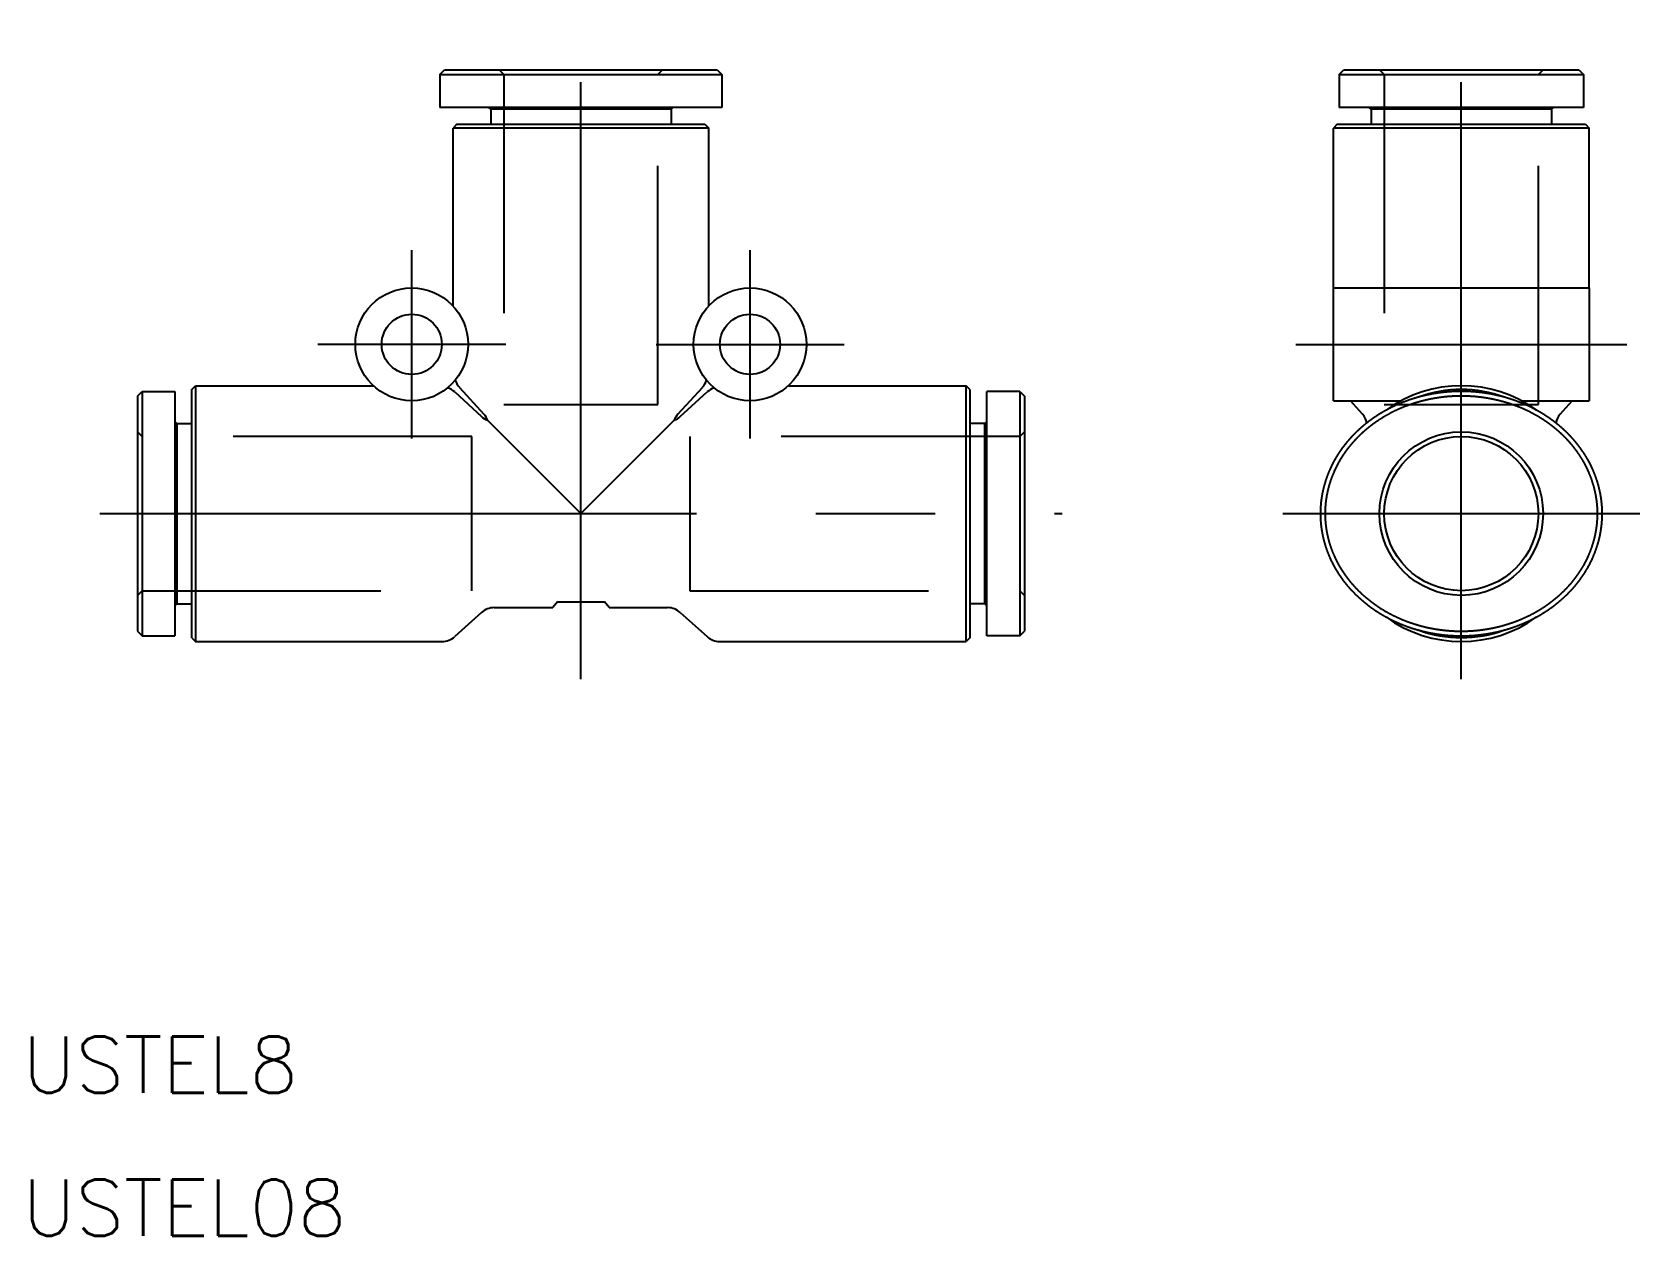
# Model space of a CAD drawing. Extents: x -29.2 to 56.3, y -38.4 to 25.6.
import ezdxf

# ---------------------------------------------------------------- set-up
doc = ezdxf.new("R2010")
doc.units = 0
doc.linetypes.add('CENTER', pattern=[50.8, 31.75, -6.35, 6.35, -6.35])
doc.linetypes.add('DASHED', pattern=[19.05, 12.7, -6.35])
doc.layers.get('0').update_dxf_attribs({"linetype": 'CONTINUOUS'})
doc.layers.add('CENTER', color=1, linetype='CENTER')
doc.styles.get("Standard").update_dxf_attribs({"font": 'txt.shx', "height": 3, "bigfont": 'bigfont.shx'})

msp = doc.modelspace()

# ---------------------------------------------------------------- texts
at = {"color": 7, "linetype": 'CONTINUOUS'}
for s, p in [('USTEL8', (-29.712493, -30.797215)), ('USTEL08', (-29.712493, -38.40397))]:
    msp.add_text(s, height=3, dxfattribs=at).set_placement(p)

# ---------------------------------------------------------------- linework, layer by layer
at = {"color": 7, "linetype": 'CONTINUOUS'}
for p, q in [((-7.5, 23.35), (-7.25, 23.6)), ((-7.5, 23.35), (0, 23.35)), ((-7.5, 23.35), (-7.5, 21.6)), ((-7.25, 23.6), (0, 23.6)), ((0, 23.6), (7.25, 23.6)), ((0, 23.35), (7.5, 23.35)), ((7.25, 23.6), (7.5, 23.35)), ((7.5, 23.35), (7.5, 21.6)), ((40.346671, 23.35), (40.596671, 23.6)), ((40.346671, 23.35), (53.346671, 23.35)), ((40.346671, 23.35), (40.346671, 21.6)), ((40.596671, 23.6), (53.096671, 23.6)), ((53.096671, 23.6), (53.346671, 23.35)), ((53.346671, 23.35), (53.346671, 21.6)), ((7.5, 21.6), (-7.5, 21.6)), ((-4.8, 21.5), (-4.9, 21.6)), ((4.8, 21.5), (-4.8, 21.5)), ((-4.8, 21.5), (-4.8, 20.7)), ((4.8, 21.5), (4.9, 21.6)), ((4.8, 21.5), (4.8, 20.7)), ((53.346671, 21.6), (40.346671, 21.6)), ((42.046671, 21.5), (41.946671, 21.6)), ((42.046671, 21.5), (42.046671, 20.7)), ((51.646671, 21.5), (42.046671, 21.5)), ((51.646671, 21.5), (51.746671, 21.6)), ((51.646671, 21.5), (51.646671, 20.7)), ((-6.6, 20.7), (-6.8, 20.5)), ((-6.6, 20.7), (6.6, 20.7)), ((6.6, 20.7), (6.8, 20.5)), ((40.246671, 20.7), (40.046671, 20.5)), ((40.246671, 20.7), (53.446671, 20.7)), ((53.446671, 20.7), (53.646671, 20.5)), ((-6.8, 11.039608), (-6.8, 20.5)), ((6.8, 20.5), (-6.8, 20.5)), ((6.8, 11.039608), (6.8, 20.5)), ((40.046671, 12), (40.046671, 20.5)), ((53.646671, 20.5), (40.046671, 20.5)), ((53.646671, 12), (53.646671, 20.5)), ((40.046671, 12), (53.646671, 12)), ((40.046671, 6), (40.046671, 12)), ((53.646671, 12), (53.646671, 6)), ((-23.6, 6.25), (-23.35, 6.5)), ((-23.6, 6.25), (-23.6, -6.25)), ((-23.35, 6.5), (-23.35, -6.5)), ((-23.35, 6.5), (-21.6, 6.5)), ((-21.6, 6.5), (-21.6, -6.5)), ((-20.7, 6.6), (-20.5, 6.8)), ((-20.7, -6.6), (-20.7, 6.6)), ((-20.5, 6.8), (-11.039608, 6.8)), ((-20.5, 6.8), (-20.5, -6.8)), ((-6.714478, 6.46675), (-5.284819, 5.161162)), ((-6.46675, 6.714478), (-5.161162, 5.284819)), ((5.161162, 5.284819), (6.46675, 6.714478)), ((5.284819, 5.161162), (6.714478, 6.46675)), ((11.039608, 6.8), (20.5, 6.8)), ((20.5, -6.8), (20.5, 6.8)), ((20.7, 6.6), (20.5, 6.8)), ((20.7, 6.6), (20.7, -6.6)), ((21.6, -6.5), (21.6, 6.5)), ((23.35, 6.5), (21.6, 6.5)), ((23.35, 6.5), (23.35, -6.5)), ((23.35, 6.5), (23.6, 6.25)), ((23.6, 6.25), (23.6, -6.25)), ((40.046671, 6), (43.646671, 6)), ((41.589965, 5.285229), (40.946671, 6)), ((50.046671, 6), (53.646671, 6)), ((52.103377, 5.285229), (52.746671, 6)), ((-21.5, 4.8), (-21.6, 4.9)), ((-21.5, 4.8), (-21.5, -4.8)), ((-21.5, 4.8), (-20.7, 4.8)), ((-4.961845, 4.961845), (-4.616264, 4.616264)), ((-4.616264, 4.616264), (0, 0)), ((0, 0), (4.616264, 4.616264)), ((4.616264, 4.616264), (4.961845, 4.961845)), ((21.5, 4.8), (20.7, 4.8)), ((21.5, 4.8), (21.6, 4.9)), ((21.5, -4.8), (21.5, 4.8)), ((-21.5, -4.8), (-21.6, -4.9)), ((-21.5, -4.8), (-20.7, -4.8)), ((-4.616264, -5), (-1.5, -5)), ((-1.25, -4.7), (-1.5, -5)), ((-1.25, -4.7), (1.25, -4.7)), ((1.5, -5), (1.25, -4.7)), ((1.5, -5), (4.616264, -5)), ((21.5, -4.8), (20.7, -4.8)), ((21.5, -4.8), (21.6, -4.9)), ((-5.285229, -5.256706), (-6.714771, -6.543294)), ((5.285229, -5.256706), (6.714771, -6.543294)), ((-23.6, -6.25), (-23.35, -6.5)), ((-23.35, -6.5), (-21.6, -6.5)), ((-20.7, -6.6), (-20.5, -6.8)), ((-20.5, -6.8), (-7.383736, -6.8)), ((7.383736, -6.8), (20.5, -6.8)), ((20.7, -6.6), (20.5, -6.8)), ((23.35, -6.5), (21.6, -6.5)), ((23.35, -6.5), (23.6, -6.25))]:
    msp.add_line(p, q, dxfattribs=at)
at = {"color": 3, "linetype": 'DASHED'}
for p, q in [((-4.35, 23.6), (-4.1, 23.35)), ((-4.1, 23.35), (-4.1, 5.8)), ((4.1, 23.35), (4.35, 23.6)), ((4.1, 5.8), (4.1, 23.35)), ((42.496671, 23.6), (42.746671, 23.35)), ((42.746671, 23.35), (42.746671, 5.8)), ((50.946671, 23.35), (51.196671, 23.6)), ((50.946671, 5.8), (50.946671, 23.35)), ((-4.1, 5.8), (4.1, 5.8)), ((42.746671, 5.8), (50.946671, 5.8)), ((-23.35, 4.1), (-23.6, 4.35)), ((23.6, 4.35), (23.35, 4.1)), ((-5.8, 4.1), (-23.35, 4.1)), ((-5.8, -4.1), (-5.8, 4.1)), ((23.35, 4.1), (5.8, 4.1)), ((5.8, 4.1), (5.8, -4.1)), ((-23.6, -4.35), (-23.35, -4.1)), ((-23.35, -4.1), (-5.8, -4.1)), ((5.8, -4.1), (23.35, -4.1)), ((23.35, -4.1), (23.6, -4.35))]:
    msp.add_line(p, q, dxfattribs=at)
at = {"color": 7}
for points in [[(46.8467, -6.5, 0), (46.8602, -6.49999, 0), (46.8737, -6.49996, 0), (46.8872, -6.49991, 0), (46.9007, -6.49984, 0), (46.9142, -6.49975, 0), (46.9277, -6.49964, 0), (46.9412, -6.49951, 0), (46.9547, -6.49936, 0), (46.9682, -6.49919, 0), (46.9817, -6.499, 0), (46.9952, -6.49879, 0), (47.0087, -6.49855, 0), (47.0221, -6.4983, 0), (47.0356, -6.49802, 0), (47.0491, -6.49773, 0), (47.0626, -6.49741, 0), (47.0761, -6.49707, 0), (47.0896, -6.49671, 0), (47.1031, -6.49632, 0), (47.1167, -6.49592, 0), (47.1302, -6.49549, 0), (47.1437, -6.49504, 0), (47.1573, -6.49457, 0), (47.1708, -6.49408, 0), (47.1844, -6.49357, 0), (47.1979, -6.49303, 0), (47.2115, -6.49247, 0), (47.2251, -6.49188, 0), (47.2387, -6.49128, 0), (47.2524, -6.49065, 0), (47.266, -6.49, 0), (47.2797, -6.48932, 0), (47.2934, -6.48862, 0), (47.3071, -6.4879, 0), (47.3208, -6.48715, 0), (47.3345, -6.48638, 0), (47.3483, -6.48559, 0), (47.362, -6.48477, 0), (47.3758, -6.48393, 0), (47.3897, -6.48307, 0), (47.4035, -6.48218, 0), (47.4174, -6.48126, 0), (47.4313, -6.48032, 0), (47.4452, -6.47936, 0), (47.4591, -6.47837, 0), (47.4731, -6.47736, 0), (47.4871, -6.47632, 0), (47.5011, -6.47526, 0), (47.5152, -6.47417, 0), (47.5293, -6.47306, 0), (47.5434, -6.47192, 0), (47.5576, -6.47076, 0), (47.5718, -6.46957, 0), (47.586, -6.46835, 0), (47.6003, -6.46711, 0), (47.6146, -6.46585, 0), (47.6289, -6.46455, 0), (47.6433, -6.46323, 0), (47.6577, -6.46189, 0), (47.6721, -6.46051, 0), (47.6866, -6.45911, 0), (47.7011, -6.45768, 0), (47.7157, -6.45622, 0), (47.7303, -6.45474, 0), (47.7449, -6.45322, 0), (47.7596, -6.45167, 0), (47.7744, -6.45009, 0), (47.7892, -6.44848, 0), (47.804, -6.44684, 0), (47.8189, -6.44517, 0), (47.8338, -6.44347, 0), (47.8488, -6.44173, 0), (47.8638, -6.43996, 0), (47.8789, -6.43816, 0), (47.894, -6.43632, 0), (47.9092, -6.43445, 0), (47.9245, -6.43254, 0), (47.9398, -6.4306, 0), (47.9551, -6.42863, 0), (47.9705, -6.42662, 0), (47.986, -6.42457, 0), (48.0015, -6.42249, 0), (48.0171, -6.42037, 0), (48.0327, -6.41821, 0), (48.0484, -6.41602, 0), (48.0642, -6.41378, 0), (48.08, -6.41151, 0), (48.0959, -6.4092, 0), (48.1118, -6.40685, 0), (48.1279, -6.40446, 0), (48.144, -6.40202, 0), (48.1601, -6.39955, 0), (48.1764, -6.39703, 0), (48.1927, -6.39447, 0), (48.209, -6.39186, 0), (48.2255, -6.38921, 0), (48.242, -6.38652, 0), (48.2585, -6.38379, 0), (48.2752, -6.38101, 0), (48.2919, -6.37818, 0), (48.3087, -6.37531, 0), (48.3255, -6.37239, 0), (48.3424, -6.36943, 0), (48.3594, -6.36642, 0), (48.3764, -6.36336, 0), (48.3935, -6.36026, 0), (48.4106, -6.35711, 0), (48.4278, -6.35391, 0), (48.4451, -6.35066, 0), (48.4624, -6.34737, 0), (48.4798, -6.34402, 0), (48.4973, -6.34063, 0), (48.5148, -6.33718, 0), (48.5324, -6.33369, 0), (48.55, -6.33014, 0), (48.5677, -6.32654, 0), (48.5855, -6.3229, 0), (48.6033, -6.3192, 0), (48.6212, -6.31544, 0), (48.6391, -6.31164, 0), (48.657, -6.30778, 0), (48.675, -6.30387, 0), (48.6931, -6.29991, 0), (48.7112, -6.29589, 0), (48.7294, -6.29182, 0), (48.7476, -6.28769, 0), (48.7658, -6.28352, 0), (48.7841, -6.27928, 0), (48.8024, -6.275, 0), (48.8208, -6.27066, 0), (48.8393, -6.26626, 0), (48.8577, -6.26181, 0), (48.8762, -6.25731, 0), (48.8948, -6.25275, 0), (48.9134, -6.24814, 0), (48.932, -6.24347, 0), (48.9507, -6.23875, 0), (48.9694, -6.23397, 0), (48.9882, -6.22913, 0), (49.0069, -6.22424, 0), (49.0258, -6.21929, 0), (49.0446, -6.21429, 0), (49.0635, -6.20923, 0), (49.0825, -6.20412, 0), (49.1014, -6.19894, 0), (49.1205, -6.19371, 0), (49.1395, -6.18843, 0), (49.1586, -6.18308, 0), (49.1777, -6.17768, 0), (49.1968, -6.17222, 0), (49.216, -6.16671, 0), (49.2352, -6.16113, 0), (49.2544, -6.1555, 0), (49.2737, -6.14981, 0), (49.293, -6.14407, 0), (49.3123, -6.13826, 0), (49.3316, -6.13239, 0), (49.351, -6.12647, 0), (49.3704, -6.12049, 0), (49.3898, -6.11445, 0), (49.4092, -6.10834, 0), (49.4287, -6.10218, 0), (49.4482, -6.09596, 0), (49.4677, -6.08968, 0), (49.4873, -6.08334, 0), (49.5068, -6.07695, 0), (49.5264, -6.07049, 0), (49.546, -6.06396, 0), (49.5657, -6.05738, 0), (49.5853, -6.05074, 0), (49.605, -6.04404, 0), (49.6246, -6.03728, 0), (49.6443, -6.03045, 0), (49.6641, -6.02357, 0), (49.6838, -6.01662, 0), (49.7035, -6.00961, 0), (49.7233, -6.00254, 0), (49.7431, -5.99541, 0), (49.7629, -5.98821, 0), (49.7827, -5.98095, 0), (49.8025, -5.97363, 0), (49.8223, -5.96625, 0), (49.8422, -5.95881, 0), (49.862, -5.9513, 0), (49.8819, -5.94373, 0), (49.9018, -5.93609, 0), (49.9216, -5.92839, 0), (49.9415, -5.92063, 0), (49.9614, -5.91281, 0), (49.9813, -5.90492, 0), (50.0012, -5.89696, 0), (50.0212, -5.88895, 0), (50.0411, -5.88086, 0), (50.061, -5.87272, 0), (50.0809, -5.8645, 0), (50.1009, -5.85623, 0), (50.1208, -5.84789, 0), (50.1407, -5.83948, 0), (50.1607, -5.83101, 0), (50.1806, -5.82247, 0), (50.2006, -5.81387, 0), (50.2205, -5.8052, 0), (50.2404, -5.79646, 0), (50.2604, -5.78766, 0), (50.2803, -5.77879, 0), (50.3003, -5.76985, 0), (50.3202, -5.76084, 0), (50.3402, -5.75177, 0), (50.3601, -5.74262, 0), (50.3801, -5.73341, 0), (50.4, -5.72413, 0), (50.42, -5.71479, 0), (50.44, -5.70537, 0), (50.4599, -5.69589, 0), (50.4799, -5.68634, 0), (50.4998, -5.67672, 0), (50.5198, -5.66704, 0), (50.5397, -5.65728, 0), (50.5597, -5.64746, 0), (50.5796, -5.63757, 0), (50.5995, -5.62761, 0), (50.6195, -5.61759, 0), (50.6394, -5.60749, 0), (50.6593, -5.59733, 0), (50.6792, -5.5871, 0), (50.6991, -5.5768, 0), (50.719, -5.56644, 0), (50.7389, -5.55601, 0), (50.7588, -5.54551, 0), (50.7786, -5.53494, 0), (50.7985, -5.5243, 0), (50.8183, -5.5136, 0), (50.8382, -5.50283, 0), (50.858, -5.49199, 0), (50.8778, -5.48108, 0), (50.8976, -5.47011, 0), (50.9174, -5.45906, 0), (50.9371, -5.44795, 0), (50.9569, -5.43678, 0), (50.9766, -5.42553, 0), (50.9964, -5.41422, 0), (51.0161, -5.40284, 0), (51.0357, -5.39139, 0), (51.0554, -5.37987, 0), (51.0751, -5.36829, 0), (51.0947, -5.35664, 0), (51.1143, -5.34492, 0), (51.1339, -5.33313, 0), (51.1535, -5.32128, 0), (51.1731, -5.30936, 0), (51.1926, -5.29737, 0), (51.2121, -5.28531, 0), (51.2316, -5.27318, 0), (51.2511, -5.26099, 0), (51.2705, -5.24873, 0), (51.2899, -5.23641, 0), (51.3093, -5.22401, 0), (51.3287, -5.21155, 0), (51.348, -5.19902, 0), (51.3674, -5.18642, 0), (51.3867, -5.17376, 0), (51.4059, -5.16103, 0), (51.4252, -5.14823, 0), (51.4444, -5.13536, 0), (51.4636, -5.12242, 0), (51.4827, -5.10942, 0), (51.5018, -5.09635, 0), (51.5209, -5.08322, 0), (51.54, -5.07001, 0), (51.559, -5.05674, 0), (51.578, -5.0434, 0), (51.597, -5.02999, 0), (51.6159, -5.01652, 0), (51.6348, -5.00298, 0), (51.6537, -4.98937, 0), (51.6725, -4.9757, 0), (51.6913, -4.96196, 0), (51.71, -4.94816, 0), (51.7287, -4.93429, 0), (51.7474, -4.92035, 0), (51.7661, -4.90635, 0), (51.7847, -4.89229, 0), (51.8032, -4.87816, 0), (51.8217, -4.86397, 0), (51.8402, -4.84971, 0), (51.8587, -4.83539, 0), (51.877, -4.82101, 0), (51.8954, -4.80657, 0), (51.9137, -4.79206, 0), (51.932, -4.77749, 0), (51.9502, -4.76286, 0), (51.9684, -4.74817, 0), (51.9865, -4.73342, 0), (52.0046, -4.71861, 0), (52.0226, -4.70374, 0), (52.0406, -4.6888, 0), (52.0586, -4.67381, 0), (52.0765, -4.65876, 0), (52.0943, -4.64365, 0), (52.1122, -4.62848, 0), (52.1299, -4.61325, 0), (52.1476, -4.59796, 0), (52.1653, -4.58262, 0), (52.1829, -4.56722, 0), (52.2004, -4.55176, 0), (52.218, -4.53624, 0), (52.2354, -4.52067, 0), (52.2528, -4.50504, 0), (52.2702, -4.48936, 0), (52.2875, -4.47362, 0), (52.3047, -4.45782, 0), (52.3219, -4.44197, 0), (52.339, -4.42606, 0), (52.3561, -4.4101, 0), (52.3731, -4.39409, 0), (52.3901, -4.37802, 0), (52.407, -4.3619, 0), (52.4238, -4.34572, 0), (52.4406, -4.3295, 0), (52.4574, -4.31322, 0), (52.474, -4.29688, 0), (52.4906, -4.2805, 0), (52.5072, -4.26406, 0), (52.5237, -4.24758, 0), (52.5401, -4.23104, 0), (52.5565, -4.21445, 0), (52.5728, -4.19781, 0), (52.5891, -4.18112, 0), (52.6052, -4.16438, 0), (52.6214, -4.14759, 0), (52.6374, -4.13075, 0), (52.6534, -4.11386, 0), (52.6693, -4.09693, 0), (52.6852, -4.07994, 0), (52.701, -4.06291, 0), (52.7167, -4.04583, 0), (52.7324, -4.0287, 0), (52.748, -4.01154, 0), (52.7635, -3.99432, 0), (52.7789, -3.97706, 0), (52.7943, -3.95976, 0), (52.8096, -3.94242, 0), (52.8249, -3.92503, 0), (52.84, -3.9076, 0), (52.8551, -3.89013, 0), (52.8702, -3.87262, 0), (52.8851, -3.85507, 0), (52.9, -3.83748, 0), (52.9148, -3.81984, 0), (52.9296, -3.80217, 0), (52.9443, -3.78446, 0), (52.9589, -3.76671, 0), (52.9734, -3.74892, 0), (52.9879, -3.7311, 0), (53.0023, -3.71323, 0), (53.0166, -3.69533, 0), (53.0308, -3.67739, 0), (53.045, -3.65942, 0), (53.0591, -3.64141, 0), (53.0731, -3.62337, 0), (53.0871, -3.60529, 0), (53.101, -3.58718, 0), (53.1148, -3.56903, 0), (53.1285, -3.55085, 0), (53.1422, -3.53263, 0), (53.1557, -3.51439, 0), (53.1692, -3.49611, 0), (53.1827, -3.4778, 0), (53.196, -3.45946, 0), (53.2093, -3.44108, 0), (53.2225, -3.42268, 0), (53.2356, -3.40425, 0), (53.2487, -3.38578, 0), (53.2617, -3.36729, 0), (53.2746, -3.34877, 0), (53.2874, -3.33022, 0), (53.3001, -3.31165, 0), (53.3128, -3.29304, 0), (53.3254, -3.27441, 0), (53.3379, -3.25575, 0), (53.3504, -3.23707, 0), (53.3627, -3.21836, 0), (53.375, -3.19962, 0), (53.3872, -3.18086, 0), (53.3993, -3.16208, 0), (53.4114, -3.14327, 0), (53.4233, -3.12444, 0), (53.4352, -3.10558, 0), (53.447, -3.0867, 0), (53.4588, -3.0678, 0), (53.4704, -3.04888, 0), (53.482, -3.02994, 0), (53.4935, -3.01097, 0), (53.5049, -2.99199, 0), (53.5162, -2.97298, 0), (53.5274, -2.95396, 0), (53.5386, -2.93491, 0), (53.5497, -2.91584, 0), (53.5607, -2.89675, 0), (53.5716, -2.87764, 0), (53.5825, -2.85851, 0), (53.5933, -2.83936, 0), (53.604, -2.82019, 0), (53.6146, -2.80099, 0), (53.6251, -2.78178, 0), (53.6356, -2.76255, 0), (53.646, -2.7433, 0), (53.6563, -2.72402, 0), (53.6665, -2.70473, 0), (53.6767, -2.68542, 0), (53.6867, -2.66609, 0), (53.6967, -2.64674, 0), (53.7067, -2.62738, 0), (53.7165, -2.60799, 0), (53.7263, -2.58859, 0), (53.736, -2.56917, 0), (53.7456, -2.54973, 0), (53.7551, -2.53027, 0), (53.7645, -2.5108, 0), (53.7739, -2.4913, 0), (53.7832, -2.4718, 0), (53.7924, -2.45227, 0), (53.8016, -2.43273, 0), (53.8107, -2.41317, 0), (53.8196, -2.39359, 0), (53.8286, -2.374, 0), (53.8374, -2.35439, 0), (53.8461, -2.33477, 0), (53.8548, -2.31513, 0), (53.8634, -2.29548, 0), (53.8719, -2.27581, 0), (53.8804, -2.25612, 0), (53.8888, -2.23642, 0), (53.8971, -2.21671, 0), (53.9053, -2.19698, 0), (53.9134, -2.17724, 0), (53.9215, -2.15748, 0), (53.9295, -2.13771, 0), (53.9374, -2.11793, 0), (53.9452, -2.09813, 0), (53.953, -2.07832, 0), (53.9606, -2.05849, 0), (53.9682, -2.03865, 0), (53.9758, -2.0188, 0), (53.9832, -1.99894, 0), (53.9906, -1.97906, 0), (53.9979, -1.95918, 0), (54.0051, -1.93928, 0), (54.0122, -1.91937, 0), (54.0193, -1.89944, 0), (54.0263, -1.87951, 0), (54.0332, -1.85956, 0), (54.04, -1.83961, 0), (54.0468, -1.81964, 0), (54.0535, -1.79966, 0), (54.0601, -1.77967, 0), (54.0666, -1.75967, 0), (54.0731, -1.73966, 0), (54.0794, -1.71964, 0), (54.0857, -1.69961, 0), (54.092, -1.67957, 0), (54.0981, -1.65952, 0), (54.1042, -1.63946, 0), (54.1102, -1.6194, 0), (54.1161, -1.59932, 0), (54.122, -1.57923, 0), (54.1277, -1.55914, 0), (54.1334, -1.53903, 0), (54.139, -1.51892, 0), (54.1446, -1.4988, 0), (54.15, -1.47867, 0), (54.1554, -1.45853, 0), (54.1607, -1.43838, 0), (54.166, -1.41823, 0), (54.1711, -1.39806, 0), (54.1762, -1.37789, 0), (54.1812, -1.35771, 0), (54.1862, -1.33753, 0), (54.191, -1.31733, 0), (54.1958, -1.29713, 0), (54.2005, -1.27693, 0), (54.2052, -1.25671, 0), (54.2097, -1.23649, 0), (54.2142, -1.21626, 0), (54.2186, -1.19602, 0), (54.223, -1.17578, 0), (54.2272, -1.15553, 0), (54.2314, -1.13528, 0), (54.2355, -1.11502, 0), (54.2395, -1.09475, 0), (54.2435, -1.07448, 0), (54.2474, -1.0542, 0), (54.2512, -1.03392, 0), (54.2549, -1.01363, 0), (54.2586, -0.993334, 0), (54.2622, -0.973034, 0), (54.2657, -0.952729, 0), (54.2691, -0.93242, 0), (54.2725, -0.912105, 0), (54.2758, -0.891785, 0), (54.279, -0.871461, 0), (54.2821, -0.851133, 0), (54.2852, -0.8308, 0), (54.2882, -0.810464, 0), (54.2911, -0.790123, 0), (54.2939, -0.769778, 0), (54.2967, -0.749429, 0), (54.2993, -0.729077, 0), (54.302, -0.708722, 0), (54.3045, -0.688363, 0), (54.307, -0.668, 0), (54.3094, -0.647635, 0), (54.3117, -0.627266, 0), (54.3139, -0.606895, 0), (54.3161, -0.586521, 0), (54.3182, -0.566145, 0), (54.3202, -0.545766, 0), (54.3221, -0.525384, 0), (54.324, -0.505, 0), (54.3258, -0.484612, 0), (54.3275, -0.464221, 0), (54.3292, -0.443826, 0), (54.3307, -0.423429, 0), (54.3322, -0.40303, 0), (54.3337, -0.382628, 0), (54.335, -0.362223, 0), (54.3363, -0.341816, 0), (54.3375, -0.321408, 0), (54.3386, -0.300997, 0), (54.3397, -0.280585, 0), (54.3407, -0.260172, 0), (54.3416, -0.239757, 0), (54.3424, -0.219341, 0), (54.3432, -0.198924, 0), (54.3438, -0.178507, 0), (54.3444, -0.158088, 0), (54.345, -0.13767, 0), (54.3454, -0.117251, 0), (54.3458, -0.096832, 0), (54.3461, -0.076413, 0), (54.3464, -0.055994, 0), (54.3465, -0.035576, 0), (54.3466, -0.015158, 0), (54.3467, 0.005259, 0), (54.3466, 0.025675, 0), (54.3465, 0.04609, 0), (54.3463, 0.066503, 0), (54.346, 0.086915, 0), (54.3456, 0.107326, 0), (54.3452, 0.127734, 0), (54.3447, 0.148141, 0), (54.3441, 0.168546, 0), (54.3435, 0.188948, 0), (54.3428, 0.209348, 0), (54.342, 0.229745, 0), (54.3411, 0.250139, 0), (54.3402, 0.27053, 0), (54.3391, 0.290918, 0), (54.3381, 0.311303, 0), (54.3369, 0.331685, 0), (54.3357, 0.352062, 0), (54.3343, 0.372436, 0), (54.333, 0.392805, 0), (54.3315, 0.413171, 0), (54.33, 0.433532, 0), (54.3284, 0.453889, 0), (54.3267, 0.47424, 0), (54.3249, 0.494587, 0), (54.3231, 0.514929, 0), (54.3212, 0.535266, 0), (54.3192, 0.555597, 0), (54.3172, 0.575923, 0), (54.315, 0.596243, 0), (54.3129, 0.616557, 0), (54.3106, 0.636865, 0), (54.3082, 0.657167, 0), (54.3058, 0.677462, 0), (54.3033, 0.69775, 0), (54.3008, 0.718032, 0), (54.2981, 0.738307, 0), (54.2954, 0.758574, 0), (54.2926, 0.778833, 0), (54.2898, 0.799083, 0), (54.2868, 0.819325, 0), (54.2838, 0.839557, 0), (54.2808, 0.859779, 0), (54.2776, 0.879992, 0), (54.2744, 0.900195, 0), (54.2711, 0.920388, 0), (54.2677, 0.94057, 0), (54.2643, 0.960741, 0), (54.2607, 0.980901, 0), (54.2572, 1.00105, 0), (54.2535, 1.02119, 0), (54.2498, 1.04131, 0), (54.246, 1.06143, 0), (54.2421, 1.08153, 0), (54.2381, 1.10161, 0), (54.2341, 1.12169, 0), (54.23, 1.14175, 0), (54.2258, 1.1618, 0), (54.2216, 1.18183, 0), (54.2173, 1.20185, 0), (54.2129, 1.22186, 0), (54.2084, 1.24185, 0), (54.2039, 1.26183, 0), (54.1993, 1.28179, 0), (54.1947, 1.30174, 0), (54.1899, 1.32167, 0), (54.1851, 1.34158, 0), (54.1802, 1.36148, 0), (54.1753, 1.38136, 0), (54.1703, 1.40123, 0), (54.1652, 1.42107, 0), (54.16, 1.4409, 0), (54.1548, 1.46072, 0), (54.1495, 1.48051, 0), (54.1441, 1.50029, 0), (54.1386, 1.52005, 0), (54.1331, 1.53979, 0), (54.1275, 1.55951, 0), (54.1219, 1.57921, 0), (54.1162, 1.5989, 0), (54.1104, 1.61856, 0), (54.1045, 1.6382, 0), (54.0986, 1.65782, 0), (54.0926, 1.67743, 0), (54.0865, 1.69701, 0), (54.0804, 1.71657, 0), (54.0742, 1.73611, 0), (54.0679, 1.75562, 0), (54.0615, 1.77512, 0), (54.0551, 1.79459, 0), (54.0487, 1.81404, 0), (54.0421, 1.83347, 0), (54.0355, 1.85288, 0), (54.0288, 1.87226, 0), (54.022, 1.89162, 0), (54.0152, 1.91095, 0), (54.0083, 1.93026, 0), (54.0014, 1.94955, 0), (53.9944, 1.96881, 0), (53.9873, 1.98805, 0), (53.9801, 2.00726, 0), (53.9729, 2.02645, 0), (53.9656, 2.0456, 0), (53.9582, 2.06474, 0), (53.9508, 2.08385, 0), (53.9433, 2.10293, 0), (53.9357, 2.12198, 0), (53.9281, 2.14101, 0), (53.9204, 2.16001, 0), (53.9127, 2.17898, 0), (53.9049, 2.19792, 0), (53.897, 2.21684, 0), (53.889, 2.23573, 0), (53.881, 2.25459, 0), (53.8729, 2.27342, 0), (53.8648, 2.29222, 0), (53.8566, 2.31099, 0), (53.8483, 2.32974, 0), (53.84, 2.34845, 0), (53.8316, 2.36714, 0), (53.8231, 2.38579, 0), (53.8146, 2.40442, 0), (53.806, 2.42301, 0), (53.7974, 2.44158, 0), (53.7887, 2.46011, 0), (53.7799, 2.47861, 0), (53.7711, 2.49708, 0), (53.7622, 2.51552, 0), (53.7532, 2.53393, 0), (53.7442, 2.55231, 0), (53.7351, 2.57066, 0), (53.726, 2.58897, 0), (53.7168, 2.60725, 0), (53.7075, 2.6255, 0), (53.6982, 2.64371, 0), (53.6888, 2.66189, 0), (53.6794, 2.68004, 0), (53.6699, 2.69816, 0), (53.6604, 2.71624, 0), (53.6507, 2.73428, 0), (53.6411, 2.7523, 0), (53.6313, 2.77028, 0), (53.6215, 2.78822, 0), (53.6117, 2.80613, 0), (53.6018, 2.824, 0), (53.5918, 2.84184, 0), (53.5818, 2.85965, 0), (53.5717, 2.87741, 0), (53.5616, 2.89515, 0), (53.5514, 2.91284, 0), (53.5412, 2.9305, 0), (53.5308, 2.94812, 0), (53.5205, 2.96571, 0), (53.5101, 2.98326, 0), (53.4996, 3.00077, 0), (53.4891, 3.01825, 0), (53.4785, 3.03568, 0), (53.4678, 3.05308, 0), (53.4571, 3.07044, 0), (53.4464, 3.08777, 0), (53.4356, 3.10505, 0), (53.4247, 3.1223, 0), (53.4138, 3.1395, 0), (53.4029, 3.15667, 0), (53.3918, 3.1738, 0), (53.3808, 3.19089, 0), (53.3696, 3.20794, 0), (53.3585, 3.22495, 0), (53.3472, 3.24192, 0), (53.336, 3.25886, 0), (53.3246, 3.27575, 0), (53.3132, 3.2926, 0), (53.3018, 3.30942, 0), (53.2903, 3.32619, 0), (53.2788, 3.34293, 0), (53.2672, 3.35962, 0), (53.2555, 3.37628, 0), (53.2438, 3.3929, 0), (53.2321, 3.40947, 0), (53.2203, 3.42601, 0), (53.2085, 3.44251, 0), (53.1966, 3.45896, 0), (53.1846, 3.47538, 0), (53.1726, 3.49176, 0), (53.1606, 3.5081, 0), (53.1485, 3.5244, 0), (53.1363, 3.54065, 0), (53.1241, 3.55687, 0), (53.1119, 3.57305, 0), (53.0996, 3.58918, 0), (53.0873, 3.60528, 0), (53.0749, 3.62134, 0), (53.0624, 3.63735, 0), (53.05, 3.65333, 0), (53.0374, 3.66926, 0), (53.0248, 3.68516, 0), (53.0122, 3.70101, 0), (52.9995, 3.71683, 0), (52.9868, 3.7326, 0), (52.974, 3.74833, 0), (52.9612, 3.76402, 0), (52.9483, 3.77968, 0), (52.9354, 3.79529, 0), (52.9225, 3.81086, 0), (52.9095, 3.82638, 0), (52.8964, 3.84187, 0), (52.8833, 3.85732, 0), (52.8702, 3.87272, 0), (52.857, 3.88809, 0), (52.8437, 3.90341, 0), (52.8304, 3.91869, 0), (52.8171, 3.93393, 0), (52.8037, 3.94913, 0), (52.7903, 3.96429, 0), (52.7768, 3.97941, 0), (52.7633, 3.99449, 0), (52.7498, 4.00952, 0), (52.7362, 4.02451, 0), (52.7225, 4.03947, 0), (52.7089, 4.05438, 0), (52.6951, 4.06924, 0), (52.6813, 4.08407, 0), (52.6675, 4.09886, 0), (52.6537, 4.1136, 0), (52.6398, 4.1283, 0), (52.6258, 4.14296, 0), (52.6118, 4.15758, 0), (52.5978, 4.17215, 0), (52.5837, 4.18669, 0), (52.5696, 4.20118, 0), (52.5554, 4.21563, 0), (52.5412, 4.23004, 0), (52.527, 4.2444, 0), (52.5127, 4.25873, 0), (52.4983, 4.27301, 0), (52.484, 4.28725, 0), (52.4695, 4.30144, 0), (52.4551, 4.3156, 0), (52.4406, 4.32971, 0), (52.426, 4.34377, 0), (52.4115, 4.3578, 0), (52.3968, 4.37178, 0), (52.3822, 4.38572, 0), (52.3675, 4.39962, 0), (52.3527, 4.41348, 0), (52.3379, 4.42729, 0), (52.3231, 4.44106, 0), (52.3083, 4.45478, 0), (52.2933, 4.46846, 0), (52.2784, 4.4821, 0), (52.2634, 4.4957, 0), (52.2484, 4.50925, 0), (52.2333, 4.52276, 0), (52.2182, 4.53623, 0), (52.2031, 4.54965, 0), (52.1879, 4.56303, 0), (52.1727, 4.57637, 0), (52.1575, 4.58966, 0), (52.1422, 4.60291, 0), (52.1269, 4.61612, 0), (52.1115, 4.62928, 0), (52.0961, 4.6424, 0), (52.0807, 4.65547, 0), (52.0652, 4.6685, 0), (52.0497, 4.68149, 0), (52.0341, 4.69443, 0), (52.0185, 4.70733, 0), (52.0029, 4.72019, 0), (51.9873, 4.733, 0), (51.9716, 4.74576, 0), (51.9558, 4.75849, 0), (51.9401, 4.77117, 0), (51.9243, 4.7838, 0), (51.9084, 4.79639, 0), (51.8926, 4.80893, 0), (51.8766, 4.82143, 0), (51.8607, 4.83389, 0), (51.8447, 4.8463, 0), (51.8287, 4.85867, 0), (51.8127, 4.87099, 0), (51.7966, 4.88327, 0), (51.7805, 4.8955, 0), (51.7643, 4.90769, 0), (51.7482, 4.91984, 0), (51.7319, 4.93193, 0), (51.7157, 4.94399, 0), (51.6994, 4.956, 0), (51.6831, 4.96796, 0), (51.6668, 4.97988, 0), (51.6504, 4.99175, 0), (51.634, 5.00358, 0), (51.6175, 5.01536, 0), (51.6011, 5.0271, 0), (51.5845, 5.03879, 0), (51.568, 5.05044, 0), (51.5514, 5.06204, 0), (51.5348, 5.0736, 0), (51.5182, 5.08511, 0), (51.5015, 5.09657, 0), (51.4849, 5.10799, 0), (51.4681, 5.11936, 0), (51.4514, 5.13069, 0), (51.4346, 5.14197, 0), (51.4178, 5.1532, 0), (51.4009, 5.16439, 0), (51.3841, 5.17554, 0), (51.3672, 5.18663, 0), (51.3502, 5.19768, 0), (51.3333, 5.20869, 0), (51.3163, 5.21965, 0), (51.2993, 5.23056, 0), (51.2822, 5.24142, 0), (51.2651, 5.25224, 0), (51.248, 5.26302, 0), (51.2309, 5.27374, 0), (51.2137, 5.28443, 0), (51.1966, 5.29506, 0), (51.1793, 5.30565, 0), (51.1621, 5.31619, 0), (51.1448, 5.32669, 0), (51.1275, 5.33714, 0), (51.1102, 5.34754, 0), (51.0929, 5.3579, 0), (51.0755, 5.36821, 0), (51.0581, 5.37847, 0), (51.0407, 5.38869, 0), (51.0232, 5.39886, 0), (51.0057, 5.40898, 0), (50.9882, 5.41906, 0), (50.9707, 5.42909, 0), (50.9532, 5.43908, 0), (50.9356, 5.44901, 0), (50.918, 5.4589, 0), (50.9003, 5.46875, 0), (50.8827, 5.47855, 0), (50.865, 5.4883, 0), (50.8473, 5.498, 0), (50.8296, 5.50766, 0), (50.8118, 5.51727, 0), (50.7941, 5.52684, 0), (50.7763, 5.53635, 0), (50.7585, 5.54582, 0), (50.7406, 5.55525, 0), (50.7227, 5.56462, 0), (50.7049, 5.57395, 0), (50.687, 5.58324, 0), (50.669, 5.59247, 0), (50.6511, 5.60166, 0), (50.6331, 5.6108, 0), (50.6151, 5.6199, 0), (50.5971, 5.62895, 0), (50.579, 5.63795, 0), (50.561, 5.6469, 0), (50.5429, 5.65581, 0), (50.5248, 5.66467, 0), (50.5066, 5.67348, 0), (50.4885, 5.68225, 0), (50.4703, 5.69097, 0), (50.4521, 5.69964, 0), (50.4339, 5.70826, 0), (50.4157, 5.71684, 0), (50.3975, 5.72537, 0), (50.3792, 5.73385, 0), (50.3609, 5.74228, 0), (50.3426, 5.75067, 0), (50.3243, 5.75901, 0), (50.3059, 5.7673, 0), (50.2876, 5.77555, 0), (50.2692, 5.78375, 0), (50.2508, 5.7919, 0), (50.2324, 5.8, 0), (50.2139, 5.80806, 0), (50.1955, 5.81607, 0), (50.177, 5.82403, 0), (50.1585, 5.83194, 0), (50.14, 5.83981, 0), (50.1215, 5.84763, 0), (50.1029, 5.85541, 0), (50.0844, 5.86314, 0), (50.0658, 5.87082, 0), (50.0472, 5.87845, 0), (50.0286, 5.88604, 0), (50.0099, 5.89358, 0), (49.9913, 5.90107, 0), (49.9726, 5.90852, 0), (49.9539, 5.91592, 0), (49.9352, 5.92327, 0), (49.9165, 5.93058, 0), (49.8978, 5.93784, 0), (49.879, 5.94505, 0), (49.8602, 5.95222, 0), (49.8414, 5.95934, 0), (49.8226, 5.96641, 0), (49.8038, 5.97343, 0), (49.785, 5.98041, 0), (49.7661, 5.98735, 0), (49.7472, 5.99423, 0), (49.7284, 6.00107, 0), (49.7095, 6.00786, 0), (49.6905, 6.01461, 0), (49.6716, 6.02131, 0), (49.6527, 6.02796, 0), (49.6337, 6.03456, 0), (49.6147, 6.04112, 0), (49.5957, 6.04763, 0), (49.5767, 6.0541, 0), (49.5577, 6.06051, 0), (49.5386, 6.06689, 0), (49.5196, 6.07321, 0), (49.5005, 6.07949, 0), (49.4814, 6.08572, 0), (49.4623, 6.09191, 0), (49.4432, 6.09804, 0), (49.4241, 6.10414, 0), (49.4049, 6.11018, 0), (49.3858, 6.11618, 0), (49.3666, 6.12213, 0), (49.3474, 6.12804, 0), (49.3282, 6.13389, 0), (49.309, 6.13971, 0), (49.2898, 6.14547, 0), (49.2706, 6.15119, 0), (49.2513, 6.15686, 0), (49.2321, 6.16249, 0), (49.2128, 6.16807, 0), (49.1935, 6.1736, 0), (49.1742, 6.17908, 0), (49.1549, 6.18452, 0), (49.1355, 6.18992, 0), (49.1162, 6.19526, 0), (49.0968, 6.20056, 0), (49.0775, 6.20582, 0), (49.0581, 6.21102, 0), (49.0387, 6.21618, 0), (49.0193, 6.2213, 0), (48.9999, 6.22636, 0), (48.9805, 6.23138, 0), (48.961, 6.23636, 0), (48.9416, 6.24128, 0), (48.9221, 6.24616, 0), (48.9027, 6.251, 0), (48.8832, 6.25579, 0), (48.8637, 6.26053, 0), (48.8442, 6.26522, 0), (48.8247, 6.26987, 0), (48.8051, 6.27448, 0), (48.7856, 6.27903, 0), (48.7661, 6.28354, 0), (48.7465, 6.288, 0), (48.7269, 6.29242, 0), (48.7074, 6.29679, 0), (48.6878, 6.30111, 0), (48.6682, 6.30539, 0), (48.6486, 6.30962, 0), (48.6289, 6.3138, 0), (48.6093, 6.31794, 0), (48.5897, 6.32203, 0), (48.57, 6.32608, 0), (48.5504, 6.33007, 0), (48.5307, 6.33403, 0), (48.511, 6.33793, 0), (48.4913, 6.34179, 0), (48.4717, 6.3456, 0), (48.452, 6.34937, 0), (48.4322, 6.35309, 0), (48.4125, 6.35676, 0), (48.3928, 6.36038, 0), (48.3731, 6.36396, 0), (48.3533, 6.3675, 0), (48.3336, 6.37098, 0), (48.3138, 6.37442, 0), (48.294, 6.37782, 0), (48.2743, 6.38116, 0), (48.2545, 6.38447, 0), (48.2347, 6.38772, 0), (48.2149, 6.39093, 0), (48.1951, 6.39409, 0), (48.1753, 6.3972, 0), (48.1554, 6.40027, 0), (48.1356, 6.40329, 0), (48.1158, 6.40627, 0), (48.0959, 6.4092, 0), (48.0761, 6.41208, 0), (48.0562, 6.41492, 0), (48.0364, 6.4177, 0), (48.0165, 6.42045, 0), (47.9966, 6.42314, 0), (47.9767, 6.42579, 0), (47.9568, 6.4284, 0), (47.937, 6.43095, 0), (47.9171, 6.43346, 0), (47.8971, 6.43593, 0), (47.8772, 6.43835, 0), (47.8573, 6.44072, 0), (47.8374, 6.44304, 0), (47.8175, 6.44532, 0), (47.7975, 6.44755, 0), (47.7776, 6.44974, 0), (47.7577, 6.45187, 0), (47.7377, 6.45397, 0), (47.7178, 6.45601, 0), (47.6978, 6.45801, 0), (47.6778, 6.45996, 0), (47.6579, 6.46187, 0), (47.6379, 6.46373, 0), (47.6179, 6.46554, 0), (47.5979, 6.46731, 0), (47.5779, 6.46903, 0), (47.558, 6.4707, 0), (47.538, 6.47233, 0), (47.518, 6.47391, 0), (47.498, 6.47544, 0), (47.478, 6.47693, 0), (47.458, 6.47837, 0), (47.438, 6.47977, 0), (47.4179, 6.48112, 0), (47.3979, 6.48242, 0), (47.3779, 6.48367, 0), (47.3579, 6.48488, 0), (47.3379, 6.48605, 0), (47.3178, 6.48716, 0), (47.2978, 6.48823, 0), (47.2778, 6.48925, 0), (47.2577, 6.49023, 0), (47.2377, 6.49116, 0), (47.2177, 6.49204, 0), (47.1976, 6.49288, 0), (47.1776, 6.49367, 0), (47.1575, 6.49441, 0), (47.1375, 6.49511, 0), (47.1174, 6.49576, 0), (47.0974, 6.49637, 0), (47.0773, 6.49693, 0), (47.0573, 6.49744, 0), (47.0372, 6.4979, 0), (47.0172, 6.49832, 0), (46.9971, 6.49869, 0), (46.9771, 6.49902, 0), (46.957, 6.4993, 0), (46.9369, 6.49953, 0), (46.9169, 6.49971, 0), (46.8968, 6.49985, 0), (46.8768, 6.49995, 0), (46.8567, 6.49999, 0), (46.8366, 6.49999, 0), (46.8166, 6.49995, 0), (46.7965, 6.49985, 0), (46.7765, 6.49971, 0), (46.7564, 6.49953, 0), (46.7363, 6.4993, 0), (46.7163, 6.49902, 0), (46.6962, 6.49869, 0), (46.6762, 6.49832, 0), (46.6561, 6.4979, 0), (46.6361, 6.49744, 0), (46.616, 6.49692, 0), (46.596, 6.49637, 0), (46.5759, 6.49576, 0), (46.5559, 6.49511, 0), (46.5358, 6.49441, 0), (46.5158, 6.49367, 0), (46.4957, 6.49288, 0), (46.4757, 6.49204, 0), (46.4557, 6.49116, 0), (46.4356, 6.49023, 0), (46.4156, 6.48925, 0), (46.3955, 6.48823, 0), (46.3755, 6.48716, 0), (46.3555, 6.48604, 0), (46.3355, 6.48488, 0), (46.3154, 6.48367, 0), (46.2954, 6.48242, 0), (46.2754, 6.48112, 0), (46.2554, 6.47977, 0), (46.2354, 6.47837, 0), (46.2154, 6.47693, 0), (46.1954, 6.47544, 0), (46.1754, 6.47391, 0), (46.1554, 6.47233, 0), (46.1354, 6.4707, 0), (46.1154, 6.46903, 0), (46.0954, 6.46731, 0), (46.0754, 6.46554, 0), (46.0555, 6.46373, 0), (46.0355, 6.46187, 0), (46.0155, 6.45996, 0), (45.9955, 6.45801, 0), (45.9756, 6.45601, 0), (45.9556, 6.45396, 0), (45.9357, 6.45187, 0), (45.9157, 6.44973, 0), (45.8958, 6.44755, 0), (45.8759, 6.44532, 0), (45.8559, 6.44304, 0), (45.836, 6.44071, 0), (45.8161, 6.43834, 0), (45.7962, 6.43593, 0), (45.7763, 6.43346, 0), (45.7564, 6.43095, 0), (45.7365, 6.42839, 0), (45.7166, 6.42579, 0), (45.6967, 6.42314, 0), (45.6768, 6.42044, 0), (45.657, 6.4177, 0), (45.6371, 6.41491, 0), (45.6173, 6.41208, 0), (45.5974, 6.40919, 0), (45.5776, 6.40627, 0), (45.5577, 6.40329, 0), (45.5379, 6.40027, 0), (45.5181, 6.3972, 0), (45.4983, 6.39409, 0), (45.4785, 6.39093, 0), (45.4587, 6.38772, 0), (45.4389, 6.38446, 0), (45.4191, 6.38116, 0), (45.3993, 6.37782, 0), (45.3795, 6.37442, 0), (45.3598, 6.37098, 0), (45.34, 6.3675, 0), (45.3203, 6.36397, 0), (45.3005, 6.36039, 0), (45.2808, 6.35676, 0), (45.2611, 6.35309, 0), (45.2414, 6.34937, 0), (45.2217, 6.3456, 0), (45.202, 6.34179, 0), (45.1823, 6.33793, 0), (45.1626, 6.33403, 0), (45.143, 6.33008, 0), (45.1233, 6.32608, 0), (45.1037, 6.32204, 0), (45.084, 6.31795, 0), (45.0644, 6.31381, 0), (45.0448, 6.30963, 0), (45.0252, 6.3054, 0), (45.0056, 6.30112, 0), (44.986, 6.2968, 0), (44.9664, 6.29243, 0), (44.9468, 6.28801, 0), (44.9273, 6.28355, 0), (44.9077, 6.27904, 0), (44.8882, 6.27448, 0), (44.8687, 6.26988, 0), (44.8492, 6.26523, 0), (44.8297, 6.26054, 0), (44.8102, 6.25579, 0), (44.7907, 6.25101, 0), (44.7712, 6.24617, 0), (44.7518, 6.24129, 0), (44.7323, 6.23636, 0), (44.7129, 6.23139, 0), (44.6934, 6.22637, 0), (44.674, 6.2213, 0), (44.6546, 6.21618, 0), (44.6352, 6.21102, 0), (44.6159, 6.20582, 0), (44.5965, 6.20056, 0), (44.5771, 6.19526, 0), (44.5578, 6.18992, 0), (44.5385, 6.18452, 0), (44.5192, 6.17908, 0), (44.4999, 6.1736, 0), (44.4806, 6.16806, 0), (44.4613, 6.16248, 0), (44.442, 6.15686, 0), (44.4228, 6.15118, 0), (44.4035, 6.14546, 0), (44.3843, 6.1397, 0), (44.3651, 6.13389, 0), (44.3459, 6.12803, 0), (44.3267, 6.12212, 0), (44.3076, 6.11617, 0), (44.2884, 6.11017, 0), (44.2693, 6.10412, 0), (44.2501, 6.09803, 0), (44.231, 6.09189, 0), (44.2119, 6.08571, 0), (44.1928, 6.07948, 0), (44.1738, 6.0732, 0), (44.1547, 6.06687, 0), (44.1357, 6.0605, 0), (44.1166, 6.05408, 0), (44.0976, 6.04762, 0), (44.0786, 6.04111, 0), (44.0597, 6.03455, 0), (44.0407, 6.02794, 0), (44.0217, 6.02129, 0), (44.0028, 6.01459, 0), (43.9839, 6.00785, 0), (43.965, 6.00106, 0), (43.9461, 5.99422, 0), (43.9272, 5.98733, 0), (43.9084, 5.9804, 0), (43.8895, 5.97342, 0), (43.8707, 5.96639, 0), (43.8519, 5.95932, 0), (43.8331, 5.9522, 0), (43.8143, 5.94503, 0), (43.7955, 5.93782, 0), (43.7768, 5.93056, 0), (43.7581, 5.92325, 0), (43.7394, 5.9159, 0), (43.7207, 5.9085, 0), (43.702, 5.90105, 0), (43.6833, 5.89356, 0), (43.6647, 5.88602, 0), (43.6461, 5.87843, 0), (43.6275, 5.87079, 0), (43.6089, 5.86311, 0), (43.5903, 5.85538, 0), (43.5718, 5.84761, 0), (43.5532, 5.83979, 0), (43.5347, 5.83192, 0), (43.5162, 5.824, 0), (43.4978, 5.81604, 0), (43.4793, 5.80803, 0), (43.4609, 5.79997, 0), (43.4424, 5.79187, 0), (43.424, 5.78372, 0), (43.4057, 5.77552, 0), (43.3873, 5.76727, 0), (43.369, 5.75898, 0), (43.3506, 5.75064, 0), (43.3323, 5.74226, 0), (43.3141, 5.73382, 0), (43.2958, 5.72535, 0), (43.2776, 5.71682, 0), (43.2593, 5.70825, 0), (43.2411, 5.69962, 0), (43.2229, 5.69096, 0), (43.2048, 5.68224, 0), (43.1866, 5.67348, 0), (43.1685, 5.66467, 0), (43.1504, 5.65582, 0), (43.1323, 5.64691, 0), (43.1143, 5.63796, 0), (43.0963, 5.62897, 0), (43.0782, 5.61992, 0), (43.0603, 5.61083, 0), (43.0423, 5.60169, 0), (43.0243, 5.59251, 0), (43.0064, 5.58328, 0), (42.9885, 5.574, 0), (42.9706, 5.56467, 0), (42.9528, 5.5553, 0), (42.9349, 5.54588, 0), (42.9171, 5.53641, 0), (42.8993, 5.5269, 0), (42.8816, 5.51733, 0), (42.8638, 5.50772, 0), (42.8461, 5.49807, 0), (42.8284, 5.48837, 0), (42.8107, 5.47861, 0), (42.7931, 5.46882, 0), (42.7754, 5.45897, 0), (42.7578, 5.44908, 0), (42.7403, 5.43914, 0), (42.7227, 5.42916, 0), (42.7052, 5.41912, 0), (42.6877, 5.40904, 0), (42.6702, 5.39892, 0), (42.6527, 5.38874, 0), (42.6353, 5.37852, 0), (42.6179, 5.36826, 0), (42.6005, 5.35794, 0), (42.5832, 5.34758, 0), (42.5658, 5.33718, 0), (42.5485, 5.32672, 0), (42.5313, 5.31622, 0), (42.514, 5.30568, 0), (42.4968, 5.29508, 0), (42.4796, 5.28445, 0), (42.4625, 5.27376, 0), (42.4453, 5.26303, 0), (42.4282, 5.25225, 0), (42.4112, 5.24143, 0), (42.3941, 5.23056, 0), (42.3771, 5.21964, 0), (42.3601, 5.20868, 0), (42.3431, 5.19768, 0), (42.3262, 5.18662, 0), (42.3093, 5.17552, 0), (42.2924, 5.16438, 0), (42.2756, 5.15319, 0), (42.2588, 5.14195, 0), (42.242, 5.13067, 0), (42.2252, 5.11934, 0), (42.2085, 5.10797, 0), (42.1918, 5.09655, 0), (42.1752, 5.08508, 0), (42.1585, 5.07357, 0), (42.1419, 5.06202, 0), (42.1253, 5.05041, 0), (42.1088, 5.03877, 0), (42.0923, 5.02708, 0), (42.0758, 5.01534, 0), (42.0594, 5.00356, 0), (42.043, 4.99173, 0), (42.0266, 4.97986, 0), (42.0102, 4.96794, 0), (41.9939, 4.95598, 0), (41.9777, 4.94397, 0), (41.9614, 4.93192, 0), (41.9452, 4.91982, 0), (41.929, 4.90768, 0), (41.9129, 4.89549, 0), (41.8968, 4.88326, 0), (41.8807, 4.87098, 0), (41.8646, 4.85866, 0), (41.8486, 4.84629, 0), (41.8326, 4.83388, 0), (41.8167, 4.82143, 0), (41.8008, 4.80893, 0), (41.7849, 4.79638, 0), (41.7691, 4.7838, 0), (41.7533, 4.77116, 0), (41.7375, 4.75849, 0), (41.7218, 4.74576, 0), (41.7061, 4.733, 0), (41.6904, 4.72019, 0), (41.6748, 4.70733, 0), (41.6592, 4.69444, 0), (41.6437, 4.68149, 0), (41.6281, 4.66851, 0), (41.6127, 4.65548, 0), (41.5972, 4.6424, 0), (41.5818, 4.62929, 0), (41.5665, 4.61612, 0), (41.5511, 4.60292, 0), (41.5359, 4.58967, 0), (41.5206, 4.57638, 0), (41.5054, 4.56304, 0), (41.4902, 4.54966, 0), (41.4751, 4.53624, 0), (41.46, 4.52277, 0), (41.4449, 4.50926, 0), (41.4299, 4.49571, 0), (41.4149, 4.48211, 0), (41.4, 4.46847, 0), (41.3851, 4.45479, 0), (41.3702, 4.44106, 0), (41.3554, 4.42729, 0), (41.3406, 4.41348, 0), (41.3259, 4.39963, 0), (41.3112, 4.38573, 0), (41.2965, 4.37179, 0), (41.2819, 4.35781, 0), (41.2673, 4.34378, 0), (41.2528, 4.32971, 0), (41.2383, 4.3156, 0), (41.2238, 4.30145, 0), (41.2094, 4.28726, 0), (41.195, 4.27302, 0), (41.1807, 4.25874, 0), (41.1664, 4.24441, 0), (41.1522, 4.23005, 0), (41.1379, 4.21564, 0), (41.1238, 4.20119, 0), (41.1097, 4.1867, 0), (41.0956, 4.17217, 0), (41.0815, 4.15759, 0), (41.0676, 4.14297, 0), (41.0536, 4.12831, 0), (41.0397, 4.11361, 0), (41.0258, 4.09887, 0), (41.012, 4.08408, 0), (40.9982, 4.06926, 0), (40.9845, 4.05439, 0), (40.9708, 4.03948, 0), (40.9572, 4.02453, 0), (40.9436, 4.00953, 0), (40.93, 3.9945, 0), (40.9165, 3.97942, 0), (40.903, 3.9643, 0), (40.8896, 3.94914, 0), (40.8762, 3.93394, 0), (40.8629, 3.9187, 0), (40.8496, 3.90342, 0), (40.8364, 3.8881, 0), (40.8232, 3.87273, 0), (40.8101, 3.85732, 0), (40.797, 3.84188, 0), (40.7839, 3.82639, 0), (40.7709, 3.81086, 0), (40.7579, 3.79529, 0), (40.745, 3.77968, 0), (40.7321, 3.76403, 0), (40.7193, 3.74834, 0), (40.7066, 3.7326, 0), (40.6938, 3.71683, 0), (40.6811, 3.70102, 0), (40.6685, 3.68516, 0), (40.6559, 3.66927, 0), (40.6434, 3.65333, 0), (40.6309, 3.63736, 0), (40.6185, 3.62134, 0), (40.6061, 3.60528, 0), (40.5937, 3.58919, 0), (40.5815, 3.57305, 0), (40.5692, 3.55687, 0), (40.557, 3.54066, 0), (40.5449, 3.5244, 0), (40.5328, 3.5081, 0), (40.5207, 3.49176, 0), (40.5087, 3.47538, 0), (40.4968, 3.45895, 0), (40.4849, 3.44249, 0), (40.473, 3.42599, 0), (40.4612, 3.40944, 0), (40.4495, 3.39286, 0), (40.4378, 3.37623, 0), (40.4262, 3.35956, 0), (40.4146, 3.34286, 0), (40.403, 3.32611, 0), (40.3915, 3.30933, 0), (40.3801, 3.2925, 0), (40.3687, 3.27564, 0), (40.3574, 3.25874, 0), (40.3461, 3.24179, 0), (40.3348, 3.22481, 0), (40.3237, 3.20779, 0), (40.3125, 3.19073, 0), (40.3015, 3.17364, 0), (40.2904, 3.1565, 0), (40.2795, 3.13933, 0), (40.2686, 3.12212, 0), (40.2577, 3.10487, 0), (40.2469, 3.08758, 0), (40.2361, 3.07026, 0), (40.2255, 3.0529, 0), (40.2148, 3.0355, 0), (40.2042, 3.01807, 0), (40.1937, 3.0006, 0), (40.1832, 2.98309, 0), (40.1728, 2.96555, 0), (40.1624, 2.94796, 0), (40.1521, 2.93035, 0), (40.1419, 2.9127, 0), (40.1317, 2.89501, 0), (40.1216, 2.87728, 0), (40.1115, 2.85952, 0), (40.1015, 2.84173, 0), (40.0915, 2.8239, 0), (40.0816, 2.80603, 0), (40.0717, 2.78813, 0), (40.062, 2.7702, 0), (40.0522, 2.75223, 0), (40.0425, 2.73423, 0), (40.0329, 2.71619, 0), (40.0234, 2.69812, 0), (40.0139, 2.68001, 0), (40.0044, 2.66187, 0), (39.9951, 2.6437, 0), (39.9858, 2.62549, 0), (39.9765, 2.60725, 0), (39.9673, 2.58898, 0), (39.9582, 2.57067, 0), (39.9491, 2.55234, 0), (39.9401, 2.53397, 0), (39.9311, 2.51556, 0), (39.9222, 2.49713, 0), (39.9134, 2.47866, 0), (39.9046, 2.46016, 0), (39.8959, 2.44163, 0), (39.8873, 2.42306, 0), (39.8787, 2.40447, 0), (39.8702, 2.38584, 0), (39.8617, 2.36719, 0), (39.8533, 2.3485, 0), (39.845, 2.32978, 0), (39.8367, 2.31103, 0), (39.8285, 2.29226, 0), (39.8204, 2.27345, 0), (39.8123, 2.25461, 0), (39.8043, 2.23575, 0), (39.7964, 2.21686, 0), (39.7885, 2.19794, 0), (39.7807, 2.17899, 0), (39.7729, 2.16001, 0), (39.7652, 2.14101, 0), (39.7576, 2.12198, 0), (39.7501, 2.10292, 0), (39.7426, 2.08384, 0), (39.7352, 2.06473, 0), (39.7278, 2.04559, 0), (39.7205, 2.02643, 0), (39.7133, 2.00724, 0), (39.7061, 1.98803, 0), (39.6991, 1.96879, 0), (39.692, 1.94953, 0), (39.6851, 1.93024, 0), (39.6782, 1.91093, 0), (39.6714, 1.89159, 0), (39.6646, 1.87223, 0), (39.6579, 1.85285, 0), (39.6513, 1.83345, 0), (39.6448, 1.81402, 0), (39.6383, 1.79457, 0), (39.6319, 1.7751, 0), (39.6255, 1.7556, 0), (39.6192, 1.73608, 0), (39.613, 1.71654, 0), (39.6069, 1.69698, 0), (39.6008, 1.6774, 0), (39.5948, 1.6578, 0), (39.5889, 1.63818, 0), (39.583, 1.61854, 0), (39.5772, 1.59888, 0), (39.5715, 1.57919, 0), (39.5658, 1.55949, 0), (39.5602, 1.53977, 0), (39.5547, 1.52003, 0), (39.5492, 1.50027, 0), (39.5439, 1.4805, 0), (39.5386, 1.4607, 0), (39.5333, 1.44089, 0), (39.5282, 1.42106, 0), (39.5231, 1.40121, 0), (39.518, 1.38135, 0), (39.5131, 1.36147, 0), (39.5082, 1.34157, 0), (39.5034, 1.32166, 0), (39.4986, 1.30173, 0), (39.494, 1.28178, 0), (39.4894, 1.26182, 0), (39.4848, 1.24185, 0), (39.4804, 1.22185, 0), (39.476, 1.20185, 0), (39.4717, 1.18183, 0), (39.4674, 1.1618, 0), (39.4633, 1.14175, 0), (39.4592, 1.12169, 0), (39.4552, 1.10161, 0), (39.4512, 1.08152, 0), (39.4473, 1.06142, 0), (39.4435, 1.04131, 0), (39.4398, 1.02119, 0), (39.4362, 1.00105, 0), (39.4326, 0.980908, 0), (39.4291, 0.960751, 0), (39.4256, 0.940583, 0), (39.4223, 0.920404, 0), (39.419, 0.900215, 0), (39.4157, 0.880016, 0), (39.4126, 0.859807, 0), (39.4095, 0.839589, 0), (39.4065, 0.819361, 0), (39.4036, 0.799124, 0), (39.4007, 0.778878, 0), (39.398, 0.758623, 0), (39.3952, 0.738359, 0), (39.3926, 0.718087, 0), (39.3901, 0.697808, 0), (39.3876, 0.67752, 0), (39.3851, 0.657225, 0), (39.3828, 0.636922, 0), (39.3805, 0.616612, 0), (39.3783, 0.596295, 0), (39.3762, 0.575972, 0), (39.3742, 0.555642, 0), (39.3722, 0.535306, 0), (39.3703, 0.514964, 0), (39.3685, 0.494616, 0), (39.3667, 0.474263, 0), (39.365, 0.453904, 0), (39.3634, 0.43354, 0), (39.3619, 0.413171, 0), (39.3604, 0.392798, 0), (39.359, 0.37242, 0), (39.3577, 0.352038, 0), (39.3565, 0.331652, 0), (39.3553, 0.311263, 0), (39.3542, 0.29087, 0), (39.3532, 0.270473, 0), (39.3523, 0.250074, 0), (39.3514, 0.229672, 0), (39.3506, 0.209267, 0), (39.3499, 0.18886, 0), (39.3492, 0.168451, 0), (39.3486, 0.14804, 0), (39.3481, 0.127627, 0), (39.3477, 0.107213, 0), (39.3474, 0.086798, 0), (39.3471, 0.066381, 0), (39.3469, 0.045964, 0), (39.3467, 0.025547, 0), (39.3467, 0.005129, 0), (39.3467, -0.015289, 0), (39.3468, -0.035707, 0), (39.347, -0.056124, 0), (39.3472, -0.076541, 0), (39.3475, -0.096957, 0), (39.3479, -0.117371, 0), (39.3484, -0.137785, 0), (39.3489, -0.158197, 0), (39.3495, -0.178607, 0), (39.3502, -0.199017, 0), (39.3509, -0.219426, 0), (39.3518, -0.239835, 0), (39.3527, -0.260242, 0), (39.3537, -0.280649, 0), (39.3547, -0.301054, 0), (39.3558, -0.321458, 0), (39.357, -0.341861, 0), (39.3583, -0.362262, 0), (39.3597, -0.382662, 0), (39.3611, -0.40306, 0), (39.3626, -0.423456, 0), (39.3642, -0.44385, 0), (39.3658, -0.464242, 0), (39.3675, -0.484632, 0), (39.3693, -0.50502, 0), (39.3712, -0.525405, 0), (39.3731, -0.545788, 0), (39.3752, -0.566168, 0), (39.3773, -0.586545, 0), (39.3794, -0.606919, 0), (39.3817, -0.627291, 0), (39.384, -0.647659, 0), (39.3864, -0.668024, 0), (39.3888, -0.688386, 0), (39.3914, -0.708744, 0), (39.394, -0.729099, 0), (39.3967, -0.74945, 0), (39.3994, -0.769797, 0), (39.4023, -0.79014, 0), (39.4052, -0.810479, 0), (39.4082, -0.830815, 0), (39.4112, -0.851145, 0), (39.4144, -0.871472, 0), (39.4176, -0.891794, 0), (39.4209, -0.912111, 0), (39.4242, -0.932424, 0), (39.4277, -0.952731, 0), (39.4312, -0.973034, 0), (39.4347, -0.993332, 0), (39.4384, -1.01362, 0), (39.4421, -1.03391, 0), (39.4459, -1.05419, 0), (39.4498, -1.07447, 0), (39.4538, -1.09474, 0), (39.4578, -1.115, 0), (39.4619, -1.13526, 0), (39.4661, -1.15552, 0), (39.4704, -1.17576, 0), (39.4747, -1.196, 0), (39.4791, -1.21624, 0), (39.4836, -1.23646, 0), (39.4882, -1.25669, 0), (39.4928, -1.2769, 0), (39.4975, -1.29711, 0), (39.5023, -1.31731, 0), (39.5072, -1.3375, 0), (39.5121, -1.35769, 0), (39.5171, -1.37787, 0), (39.5222, -1.39804, 0), (39.5274, -1.4182, 0), (39.5326, -1.43836, 0), (39.5379, -1.45851, 0), (39.5433, -1.47865, 0), (39.5488, -1.49878, 0), (39.5543, -1.51891, 0), (39.5599, -1.53902, 0), (39.5656, -1.55913, 0), (39.5714, -1.57923, 0), (39.5772, -1.59932, 0), (39.5832, -1.6194, 0), (39.5892, -1.63947, 0), (39.5952, -1.65953, 0), (39.6014, -1.67958, 0), (39.6076, -1.69963, 0), (39.6139, -1.71966, 0), (39.6203, -1.73968, 0), (39.6267, -1.75969, 0), (39.6333, -1.77969, 0), (39.6399, -1.79968, 0), (39.6466, -1.81966, 0), (39.6533, -1.83963, 0), (39.6601, -1.85959, 0), (39.6671, -1.87954, 0), (39.674, -1.89947, 0), (39.6811, -1.91939, 0), (39.6883, -1.9393, 0), (39.6955, -1.9592, 0), (39.7028, -1.97909, 0), (39.7101, -1.99896, 0), (39.7176, -2.01883, 0), (39.7251, -2.03867, 0), (39.7327, -2.05851, 0), (39.7404, -2.07833, 0), (39.7481, -2.09814, 0), (39.756, -2.11794, 0), (39.7639, -2.13772, 0), (39.7719, -2.15749, 0), (39.7799, -2.17725, 0), (39.7881, -2.19699, 0), (39.7963, -2.21671, 0), (39.8046, -2.23642, 0), (39.8129, -2.25612, 0), (39.8214, -2.2758, 0), (39.8299, -2.29547, 0), (39.8385, -2.31512, 0), (39.8472, -2.33476, 0), (39.856, -2.35438, 0), (39.8648, -2.37399, 0), (39.8737, -2.39358, 0), (39.8827, -2.41315, 0), (39.8917, -2.43271, 0), (39.9009, -2.45225, 0), (39.9101, -2.47178, 0), (39.9194, -2.49128, 0), (39.9288, -2.51077, 0), (39.9382, -2.53025, 0), (39.9478, -2.54971, 0), (39.9574, -2.56915, 0), (39.9671, -2.58857, 0), (39.9768, -2.60797, 0), (39.9867, -2.62736, 0), (39.9966, -2.64673, 0), (40.0066, -2.66608, 0), (40.0167, -2.68541, 0), (40.0268, -2.70472, 0), (40.0371, -2.72402, 0), (40.0474, -2.7433, 0), (40.0578, -2.76256, 0), (40.0682, -2.78181, 0), (40.0788, -2.80103, 0), (40.0894, -2.82024, 0), (40.1001, -2.83942, 0), (40.1109, -2.85859, 0), (40.1218, -2.87774, 0), (40.1327, -2.89686, 0), (40.1438, -2.91597, 0), (40.1549, -2.93505, 0), (40.166, -2.95411, 0), (40.1773, -2.97315, 0), (40.1886, -2.99217, 0), (40.2001, -3.01117, 0), (40.2115, -3.03014, 0), (40.2231, -3.04909, 0), (40.2348, -3.06802, 0), (40.2465, -3.08692, 0), (40.2583, -3.1058, 0), (40.2702, -3.12465, 0), (40.2821, -3.14348, 0), (40.2942, -3.16229, 0), (40.3063, -3.18107, 0), (40.3185, -3.19982, 0), (40.3308, -3.21855, 0), (40.3431, -3.23725, 0), (40.3555, -3.25592, 0), (40.368, -3.27457, 0), (40.3806, -3.29319, 0), (40.3932, -3.31178, 0), (40.406, -3.33035, 0), (40.4188, -3.34888, 0), (40.4317, -3.36739, 0), (40.4446, -3.38587, 0), (40.4577, -3.40432, 0), (40.4708, -3.42274, 0), (40.484, -3.44112, 0), (40.4972, -3.45948, 0), (40.5106, -3.47781, 0), (40.524, -3.49611, 0), (40.5375, -3.51437, 0), (40.551, -3.53261, 0), (40.5647, -3.55081, 0), (40.5784, -3.56898, 0), (40.5922, -3.58712, 0), (40.6061, -3.60522, 0), (40.62, -3.62329, 0), (40.634, -3.64133, 0), (40.6481, -3.65933, 0), (40.6623, -3.6773, 0), (40.6765, -3.69524, 0), (40.6909, -3.71314, 0), (40.7053, -3.731, 0), (40.7197, -3.74883, 0), (40.7343, -3.76663, 0), (40.7489, -3.78438, 0), (40.7636, -3.8021, 0), (40.7784, -3.81978, 0), (40.7932, -3.83742, 0), (40.8081, -3.85502, 0), (40.8231, -3.87257, 0), (40.8381, -3.89009, 0), (40.8533, -3.90756, 0), (40.8684, -3.92499, 0), (40.8837, -3.94237, 0), (40.899, -3.95971, 0), (40.9144, -3.97701, 0), (40.9299, -3.99427, 0), (40.9454, -4.01148, 0), (40.961, -4.02864, 0), (40.9767, -4.04576, 0), (40.9924, -4.06283, 0), (41.0082, -4.07986, 0), (41.0241, -4.09684, 0), (41.04, -4.11377, 0), (41.056, -4.13066, 0), (41.0721, -4.1475, 0), (41.0882, -4.16429, 0), (41.1044, -4.18103, 0), (41.1206, -4.19772, 0), (41.1369, -4.21437, 0), (41.1533, -4.23096, 0), (41.1697, -4.24751, 0), (41.1862, -4.264, 0), (41.2028, -4.28044, 0), (41.2194, -4.29684, 0), (41.236, -4.31318, 0), (41.2528, -4.32947, 0), (41.2696, -4.3457, 0), (41.2864, -4.36189, 0), (41.3033, -4.37802, 0), (41.3203, -4.3941, 0), (41.3373, -4.41012, 0), (41.3543, -4.42609, 0), (41.3715, -4.44201, 0), (41.3886, -4.45787, 0), (41.4059, -4.47367, 0), (41.4232, -4.48942, 0), (41.4405, -4.50512, 0), (41.4579, -4.52076, 0), (41.4753, -4.53634, 0), (41.4928, -4.55186, 0), (41.5104, -4.56733, 0), (41.528, -4.58274, 0), (41.5457, -4.59809, 0), (41.5634, -4.61338, 0), (41.5811, -4.62861, 0), (41.5989, -4.64378, 0), (41.6168, -4.6589, 0), (41.6347, -4.67395, 0), (41.6526, -4.68894, 0), (41.6706, -4.70387, 0), (41.6887, -4.71874, 0), (41.7068, -4.73355, 0), (41.7249, -4.7483, 0), (41.7431, -4.76298, 0), (41.7613, -4.77761, 0), (41.7796, -4.79216, 0), (41.7979, -4.80666, 0), (41.8162, -4.82109, 0), (41.8346, -4.83546, 0), (41.8531, -4.84976, 0), (41.8716, -4.864, 0), (41.8901, -4.87818, 0), (41.9087, -4.89229, 0), (41.9273, -4.90634, 0), (41.9459, -4.92032, 0), (41.9646, -4.93424, 0), (41.9833, -4.9481, 0), (42.0021, -4.96189, 0), (42.0208, -4.97562, 0), (42.0397, -4.98928, 0), (42.0585, -5.00287, 0), (42.0774, -5.0164, 0), (42.0964, -5.02987, 0), (42.1153, -5.04327, 0), (42.1343, -5.05661, 0), (42.1534, -5.06988, 0), (42.1724, -5.08308, 0), (42.1915, -5.09622, 0), (42.2106, -5.10929, 0), (42.2298, -5.1223, 0), (42.249, -5.13524, 0), (42.2682, -5.14812, 0), (42.2874, -5.16093, 0), (42.3067, -5.17367, 0), (42.326, -5.18635, 0), (42.3453, -5.19896, 0), (42.3647, -5.2115, 0), (42.3841, -5.22397, 0), (42.4035, -5.23638, 0), (42.4229, -5.24873, 0), (42.4423, -5.261, 0), (42.4618, -5.27321, 0), (42.4813, -5.28535, 0), (42.5008, -5.29742, 0), (42.5204, -5.30943, 0), (42.5399, -5.32137, 0), (42.5595, -5.33324, 0), (42.5791, -5.34504, 0), (42.5987, -5.35677, 0), (42.6184, -5.36844, 0), (42.638, -5.38004, 0), (42.6577, -5.39157, 0), (42.6774, -5.40303, 0), (42.6971, -5.41442, 0), (42.7168, -5.42575, 0), (42.7366, -5.437, 0), (42.7563, -5.44819, 0), (42.7761, -5.45931, 0), (42.7959, -5.47035, 0), (42.8157, -5.48133, 0), (42.8355, -5.49224, 0), (42.8553, -5.50308, 0), (42.8751, -5.51385, 0), (42.895, -5.52456, 0), (42.9148, -5.53519, 0), (42.9347, -5.54575, 0), (42.9546, -5.55624, 0), (42.9744, -5.56666, 0), (42.9943, -5.57702, 0), (43.0142, -5.5873, 0), (43.0341, -5.59752, 0), (43.054, -5.60767, 0), (43.074, -5.61774, 0), (43.0939, -5.62775, 0), (43.1138, -5.6377, 0), (43.1337, -5.64757, 0), (43.1537, -5.65737, 0), (43.1736, -5.66711, 0), (43.1935, -5.67678, 0), (43.2135, -5.68638, 0), (43.2334, -5.69592, 0), (43.2534, -5.70539, 0), (43.2733, -5.71479, 0), (43.2933, -5.72412, 0), (43.3132, -5.73339, 0), (43.3332, -5.74259, 0), (43.3531, -5.75172, 0), (43.3731, -5.76079, 0), (43.393, -5.76979, 0), (43.413, -5.77872, 0), (43.4329, -5.78759, 0), (43.4529, -5.79639, 0), (43.4728, -5.80513, 0), (43.4928, -5.8138, 0), (43.5127, -5.82241, 0), (43.5327, -5.83095, 0), (43.5526, -5.83942, 0), (43.5725, -5.84783, 0), (43.5924, -5.85618, 0), (43.6123, -5.86446, 0), (43.6322, -5.87268, 0), (43.6522, -5.88083, 0), (43.672, -5.88892, 0), (43.6919, -5.89694, 0), (43.7118, -5.9049, 0), (43.7317, -5.91279, 0), (43.7516, -5.92063, 0), (43.7714, -5.92839, 0), (43.7913, -5.9361, 0), (43.8111, -5.94374, 0), (43.8309, -5.95132, 0), (43.8507, -5.95883, 0), (43.8705, -5.96629, 0), (43.8903, -5.97368, 0), (43.9101, -5.981, 0), (43.9299, -5.98827, 0), (43.9496, -5.99547, 0), (43.9694, -6.00261, 0), (43.9891, -6.00969, 0), (44.0088, -6.01671, 0), (44.0285, -6.02366, 0), (44.0482, -6.03055, 0), (44.0679, -6.03738, 0), (44.0876, -6.04416, 0), (44.1072, -6.05086, 0), (44.1268, -6.05751, 0), (44.1464, -6.0641, 0), (44.166, -6.07063, 0), (44.1856, -6.07709, 0), (44.2051, -6.0835, 0), (44.2247, -6.08984, 0), (44.2442, -6.09613, 0), (44.2637, -6.10235, 0), (44.2832, -6.10852, 0), (44.3026, -6.11462, 0), (44.322, -6.12066, 0), (44.3414, -6.12664, 0), (44.3608, -6.13256, 0), (44.3802, -6.13842, 0), (44.3995, -6.14422, 0), (44.4188, -6.14996, 0), (44.4381, -6.15564, 0), (44.4573, -6.16126, 0), (44.4765, -6.16682, 0), (44.4957, -6.17232, 0), (44.5149, -6.17776, 0), (44.534, -6.18315, 0), (44.5531, -6.18848, 0), (44.5721, -6.19374, 0), (44.5911, -6.19896, 0), (44.6101, -6.20411, 0), (44.6291, -6.20921, 0), (44.648, -6.21425, 0), (44.6669, -6.21923, 0), (44.6857, -6.22416, 0), (44.7045, -6.22903, 0), (44.7233, -6.23385, 0), (44.742, -6.23861, 0), (44.7607, -6.24331, 0), (44.7794, -6.24796, 0), (44.798, -6.25256, 0), (44.8165, -6.2571, 0), (44.8351, -6.26158, 0), (44.8535, -6.26602, 0), (44.872, -6.27039, 0), (44.8904, -6.27472, 0), (44.9087, -6.27899, 0), (44.927, -6.28321, 0), (44.9453, -6.28738, 0), (44.9635, -6.29149, 0), (44.9816, -6.29555, 0), (44.9997, -6.29956, 0), (45.0178, -6.30352, 0), (45.0358, -6.30743, 0), (45.0538, -6.31128, 0), (45.0717, -6.31509, 0), (45.0895, -6.31884, 0), (45.1073, -6.32255, 0), (45.1251, -6.3262, 0), (45.1428, -6.3298, 0), (45.1604, -6.33336, 0), (45.178, -6.33686, 0), (45.1955, -6.34032, 0), (45.213, -6.34373, 0), (45.2304, -6.34708, 0), (45.2478, -6.35039, 0), (45.2651, -6.35366, 0), (45.2823, -6.35687, 0), (45.2995, -6.36004, 0), (45.3166, -6.36316, 0), (45.3336, -6.36623, 0), (45.3506, -6.36925, 0), (45.3675, -6.37223, 0), (45.3844, -6.37517, 0), (45.4012, -6.37805, 0), (45.4179, -6.38089, 0), (45.4346, -6.38369, 0), (45.4512, -6.38644, 0), (45.4677, -6.38915, 0), (45.4842, -6.39181, 0), (45.5006, -6.39442, 0), (45.5169, -6.39699, 0), (45.5331, -6.39952, 0), (45.5493, -6.40201, 0), (45.5654, -6.40445, 0), (45.5815, -6.40684, 0), (45.5974, -6.4092, 0), (45.6133, -6.41151, 0), (45.6292, -6.41378, 0), (45.6449, -6.41602, 0), (45.6606, -6.41823, 0), (45.6763, -6.42039, 0), (45.6918, -6.42253, 0), (45.7074, -6.42463, 0), (45.7228, -6.42669, 0), (45.7382, -6.42873, 0), (45.7536, -6.43073, 0), (45.7689, -6.43269, 0), (45.7841, -6.43462, 0), (45.7993, -6.43652, 0), (45.8145, -6.43839, 0), (45.8296, -6.44022, 0), (45.8446, -6.44203, 0), (45.8596, -6.4438, 0), (45.8745, -6.44553, 0), (45.8894, -6.44724, 0), (45.9043, -6.44891, 0), (45.919, -6.45056, 0), (45.9338, -6.45217, 0), (45.9485, -6.45375, 0), (45.9632, -6.4553, 0), (45.9778, -6.45682, 0), (45.9924, -6.45831, 0), (46.0069, -6.45977, 0), (46.0214, -6.4612, 0), (46.0358, -6.4626, 0), (46.0502, -6.46397, 0), (46.0646, -6.46531, 0), (46.0789, -6.46663, 0), (46.0932, -6.46791, 0), (46.1075, -6.46917, 0), (46.1217, -6.47039, 0), (46.1359, -6.47159, 0), (46.1501, -6.47276, 0), (46.1642, -6.4739, 0), (46.1783, -6.47502, 0), (46.1924, -6.4761, 0), (46.2064, -6.47716, 0), (46.2204, -6.4782, 0), (46.2344, -6.4792, 0), (46.2483, -6.48018, 0), (46.2622, -6.48114, 0), (46.2761, -6.48206, 0), (46.29, -6.48296, 0), (46.3038, -6.48384, 0), (46.3176, -6.48469, 0), (46.3314, -6.48551, 0), (46.3452, -6.48631, 0), (46.359, -6.48709, 0), (46.3727, -6.48783, 0), (46.3864, -6.48856, 0), (46.4001, -6.48926, 0), (46.4138, -6.48993, 0), (46.4274, -6.49059, 0), (46.4411, -6.49121, 0), (46.4547, -6.49182, 0), (46.4683, -6.4924, 0), (46.4819, -6.49296, 0), (46.4955, -6.49349, 0), (46.5091, -6.494, 0), (46.5226, -6.49449, 0), (46.5362, -6.49496, 0), (46.5497, -6.49541, 0), (46.5632, -6.49583, 0), (46.5768, -6.49623, 0), (46.5903, -6.49661, 0), (46.6038, -6.49697, 0), (46.6173, -6.49731, 0), (46.6308, -6.49762, 0), (46.6443, -6.49792, 0), (46.6577, -6.49819, 0), (46.6712, -6.49845, 0), (46.6847, -6.49868, 0), (46.6982, -6.4989, 0), (46.7117, -6.49909, 0), (46.7252, -6.49927, 0), (46.7386, -6.49942, 0), (46.7521, -6.49956, 0), (46.7656, -6.49968, 0), (46.7791, -6.49978, 0), (46.7926, -6.49986, 0), (46.8061, -6.49992, 0), (46.8196, -6.49996, 0), (46.8331, -6.49999, 0), (46.8467, -6.5, 0)], [(46.8467, -6.25, 0), (46.8598, -6.24999, 0), (46.8729, -6.24996, 0), (46.8861, -6.24991, 0), (46.8992, -6.24985, 0), (46.9123, -6.24976, 0), (46.9254, -6.24965, 0), (46.9385, -6.24953, 0), (46.9516, -6.24938, 0), (46.9647, -6.24921, 0), (46.9778, -6.24903, 0), (46.9909, -6.24882, 0), (47.004, -6.2486, 0), (47.0171, -6.24835, 0), (47.0302, -6.24808, 0), (47.0433, -6.24779, 0), (47.0564, -6.24748, 0), (47.0695, -6.24715, 0), (47.0826, -6.2468, 0), (47.0957, -6.24643, 0), (47.1089, -6.24604, 0), (47.122, -6.24562, 0), (47.1351, -6.24519, 0), (47.1483, -6.24473, 0), (47.1614, -6.24425, 0), (47.1746, -6.24375, 0), (47.1878, -6.24323, 0), (47.201, -6.24268, 0), (47.2142, -6.24212, 0), (47.2274, -6.24153, 0), (47.2407, -6.24092, 0), (47.2539, -6.24028, 0), (47.2672, -6.23963, 0), (47.2805, -6.23895, 0), (47.2938, -6.23825, 0), (47.3071, -6.23752, 0), (47.3204, -6.23678, 0), (47.3338, -6.23601, 0), (47.3471, -6.23521, 0), (47.3605, -6.2344, 0), (47.374, -6.23356, 0), (47.3874, -6.23269, 0), (47.4009, -6.2318, 0), (47.4144, -6.23089, 0), (47.4279, -6.22996, 0), (47.4414, -6.229, 0), (47.455, -6.22802, 0), (47.4686, -6.22701, 0), (47.4822, -6.22598, 0), (47.4959, -6.22492, 0), (47.5096, -6.22384, 0), (47.5233, -6.22273, 0), (47.537, -6.2216, 0), (47.5508, -6.22045, 0), (47.5646, -6.21927, 0), (47.5785, -6.21806, 0), (47.5923, -6.21683, 0), (47.6063, -6.21558, 0), (47.6202, -6.2143, 0), (47.6342, -6.21299, 0), (47.6482, -6.21166, 0), (47.6623, -6.2103, 0), (47.6764, -6.20891, 0), (47.6905, -6.20749, 0), (47.7047, -6.20605, 0), (47.719, -6.20457, 0), (47.7332, -6.20307, 0), (47.7475, -6.20154, 0), (47.7619, -6.19998, 0), (47.7763, -6.19838, 0), (47.7907, -6.19676, 0), (47.8052, -6.1951, 0), (47.8198, -6.19342, 0), (47.8344, -6.1917, 0), (47.849, -6.18995, 0), (47.8637, -6.18817, 0), (47.8785, -6.18635, 0), (47.8933, -6.1845, 0), (47.9081, -6.18262, 0), (47.923, -6.1807, 0), (47.938, -6.17875, 0), (47.953, -6.17676, 0), (47.968, -6.17474, 0), (47.9832, -6.17268, 0), (47.9984, -6.17059, 0), (48.0136, -6.16845, 0), (48.0289, -6.16629, 0), (48.0443, -6.16408, 0), (48.0597, -6.16184, 0), (48.0752, -6.15956, 0), (48.0907, -6.15723, 0), (48.1063, -6.15487, 0), (48.122, -6.15247, 0), (48.1378, -6.15002, 0), (48.1536, -6.14753, 0), (48.1695, -6.14501, 0), (48.1855, -6.14244, 0), (48.2015, -6.13982, 0), (48.2176, -6.13717, 0), (48.2337, -6.13447, 0), (48.2499, -6.13172, 0), (48.2662, -6.12894, 0), (48.2826, -6.12611, 0), (48.299, -6.12323, 0), (48.3154, -6.12031, 0), (48.332, -6.11734, 0), (48.3485, -6.11433, 0), (48.3652, -6.11127, 0), (48.3819, -6.10817, 0), (48.3987, -6.10501, 0), (48.4155, -6.10181, 0), (48.4324, -6.09857, 0), (48.4493, -6.09527, 0), (48.4663, -6.09193, 0), (48.4834, -6.08854, 0), (48.5005, -6.0851, 0), (48.5177, -6.0816, 0), (48.5349, -6.07806, 0), (48.5522, -6.07447, 0), (48.5695, -6.07083, 0), (48.5869, -6.06714, 0), (48.6044, -6.06339, 0), (48.6218, -6.0596, 0), (48.6394, -6.05575, 0), (48.6569, -6.05185, 0), (48.6745, -6.0479, 0), (48.6922, -6.0439, 0), (48.7099, -6.03985, 0), (48.7277, -6.03574, 0), (48.7455, -6.03158, 0), (48.7633, -6.02737, 0), (48.7812, -6.0231, 0), (48.7991, -6.01879, 0), (48.8171, -6.01442, 0), (48.8351, -6.00999, 0), (48.8531, -6.00552, 0), (48.8712, -6.00099, 0), (48.8893, -5.9964, 0), (48.9075, -5.99177, 0), (48.9257, -5.98708, 0), (48.9439, -5.98233, 0), (48.9621, -5.97753, 0), (48.9805, -5.97268, 0), (48.9988, -5.96777, 0), (49.0172, -5.9628, 0), (49.0356, -5.95779, 0), (49.054, -5.95271, 0), (49.0725, -5.94758, 0), (49.091, -5.9424, 0), (49.1095, -5.93716, 0), (49.1281, -5.93187, 0), (49.1467, -5.92652, 0), (49.1653, -5.92111, 0), (49.1839, -5.91565, 0), (49.2026, -5.91013, 0), (49.2213, -5.90455, 0), (49.2401, -5.89892, 0), (49.2588, -5.89323, 0), (49.2776, -5.88749, 0), (49.2964, -5.88168, 0), (49.3153, -5.87582, 0), (49.3341, -5.86991, 0), (49.353, -5.86393, 0), (49.3719, -5.8579, 0), (49.3908, -5.85181, 0), (49.4098, -5.84566, 0), (49.4288, -5.83946, 0), (49.4477, -5.83319, 0), (49.4668, -5.82687, 0), (49.4858, -5.82049, 0), (49.5048, -5.81405, 0), (49.5239, -5.80755, 0), (49.543, -5.801, 0), (49.5621, -5.79438, 0), (49.5812, -5.7877, 0), (49.6003, -5.78097, 0), (49.6195, -5.77417, 0), (49.6386, -5.76732, 0), (49.6578, -5.7604, 0), (49.677, -5.75343, 0), (49.6962, -5.74639, 0), (49.7154, -5.7393, 0), (49.7346, -5.73214, 0), (49.7539, -5.72493, 0), (49.7731, -5.71765, 0), (49.7924, -5.71031, 0), (49.8116, -5.70291, 0), (49.8309, -5.69545, 0), (49.8502, -5.68793, 0), (49.8694, -5.68034, 0), (49.8887, -5.6727, 0), (49.908, -5.66499, 0), (49.9273, -5.65722, 0), (49.9466, -5.64939, 0), (49.9659, -5.64149, 0), (49.9853, -5.63354, 0), (50.0046, -5.62552, 0), (50.0239, -5.61744, 0), (50.0432, -5.60929, 0), (50.0625, -5.60108, 0), (50.0818, -5.59281, 0), (50.1012, -5.58447, 0), (50.1205, -5.57608, 0), (50.1398, -5.56761, 0), (50.1591, -5.55909, 0), (50.1784, -5.55049, 0), (50.1978, -5.54183, 0), (50.2171, -5.53311, 0), (50.2364, -5.52432, 0), (50.2557, -5.51546, 0), (50.2751, -5.50654, 0), (50.2944, -5.49755, 0), (50.3137, -5.4885, 0), (50.3331, -5.47938, 0), (50.3524, -5.4702, 0), (50.3717, -5.46095, 0), (50.391, -5.45164, 0), (50.4103, -5.44226, 0), (50.4297, -5.43281, 0), (50.449, -5.4233, 0), (50.4683, -5.41373, 0), (50.4876, -5.40409, 0), (50.5069, -5.39438, 0), (50.5262, -5.38461, 0), (50.5454, -5.37477, 0), (50.5647, -5.36487, 0), (50.584, -5.3549, 0), (50.6032, -5.34487, 0), (50.6225, -5.33477, 0), (50.6417, -5.3246, 0), (50.6609, -5.31438, 0), (50.6802, -5.30408, 0), (50.6994, -5.29372, 0), (50.7186, -5.2833, 0), (50.7377, -5.27281, 0), (50.7569, -5.26225, 0), (50.7761, -5.25163, 0), (50.7952, -5.24095, 0), (50.8143, -5.2302, 0), (50.8334, -5.21938, 0), (50.8525, -5.2085, 0), (50.8716, -5.19756, 0), (50.8907, -5.18655, 0), (50.9097, -5.17547, 0), (50.9288, -5.16433, 0), (50.9478, -5.15313, 0), (50.9668, -5.14186, 0), (50.9857, -5.13052, 0), (51.0047, -5.11912, 0), (51.0236, -5.10766, 0), (51.0425, -5.09613, 0), (51.0614, -5.08453, 0), (51.0803, -5.07287, 0), (51.0992, -5.06115, 0), (51.118, -5.04936, 0), (51.1368, -5.0375, 0), (51.1556, -5.02559, 0), (51.1743, -5.0136, 0), (51.1931, -5.00155, 0), (51.2118, -4.98944, 0), (51.2304, -4.97726, 0), (51.2491, -4.96502, 0), (51.2677, -4.95271, 0), (51.2863, -4.94034, 0), (51.3049, -4.9279, 0), (51.3234, -4.9154, 0), (51.3419, -4.90284, 0), (51.3604, -4.89021, 0), (51.3789, -4.87751, 0), (51.3973, -4.86475, 0), (51.4157, -4.85193, 0), (51.434, -4.83904, 0), (51.4523, -4.82609, 0), (51.4706, -4.81307, 0), (51.4889, -4.79999, 0), (51.5071, -4.78684, 0), (51.5253, -4.77363, 0), (51.5434, -4.76036, 0), (51.5616, -4.74703, 0), (51.5796, -4.73363, 0), (51.5977, -4.72017, 0), (51.6157, -4.70665, 0), (51.6336, -4.69307, 0), (51.6515, -4.67942, 0), (51.6694, -4.66572, 0), (51.6873, -4.65196, 0), (51.7051, -4.63813, 0), (51.7228, -4.62425, 0), (51.7406, -4.6103, 0), (51.7582, -4.5963, 0), (51.7759, -4.58223, 0), (51.7935, -4.56811, 0), (51.811, -4.55393, 0), (51.8285, -4.53969, 0), (51.846, -4.5254, 0), (51.8634, -4.51104, 0), (51.8807, -4.49663, 0), (51.8981, -4.48216, 0), (51.9153, -4.46764, 0), (51.9326, -4.45306, 0), (51.9497, -4.43842, 0), (51.9669, -4.42373, 0), (51.984, -4.40898, 0), (52.001, -4.39418, 0), (52.018, -4.37932, 0), (52.0349, -4.36441, 0), (52.0518, -4.34944, 0), (52.0686, -4.33442, 0), (52.0854, -4.31935, 0), (52.1022, -4.30422, 0), (52.1188, -4.28904, 0), (52.1355, -4.27381, 0), (52.152, -4.25853, 0), (52.1686, -4.24319, 0), (52.185, -4.2278, 0), (52.2014, -4.21236, 0), (52.2178, -4.19687, 0), (52.2341, -4.18133, 0), (52.2503, -4.16574, 0), (52.2665, -4.1501, 0), (52.2826, -4.1344, 0), (52.2987, -4.11866, 0), (52.3147, -4.10287, 0), (52.3307, -4.08703, 0), (52.3466, -4.07114, 0), (52.3624, -4.05521, 0), (52.3782, -4.03922, 0), (52.3939, -4.02319, 0), (52.4095, -4.00711, 0), (52.4251, -3.99098, 0), (52.4407, -3.97481, 0), (52.4561, -3.95859, 0), (52.4715, -3.94232, 0), (52.4869, -3.92601, 0), (52.5021, -3.90965, 0), (52.5174, -3.89325, 0), (52.5325, -3.8768, 0), (52.5476, -3.86031, 0), (52.5626, -3.84378, 0), (52.5775, -3.82721, 0), (52.5924, -3.81059, 0), (52.6072, -3.79394, 0), (52.622, -3.77724, 0), (52.6366, -3.7605, 0), (52.6512, -3.74373, 0), (52.6658, -3.72691, 0), (52.6802, -3.71006, 0), (52.6946, -3.69316, 0), (52.709, -3.67623, 0), (52.7232, -3.65927, 0), (52.7374, -3.64226, 0), (52.7516, -3.62522, 0), (52.7656, -3.60814, 0), (52.7796, -3.59103, 0), (52.7935, -3.57388, 0), (52.8073, -3.55669, 0), (52.8211, -3.53947, 0), (52.8348, -3.52222, 0), (52.8485, -3.50493, 0), (52.862, -3.48761, 0), (52.8755, -3.47026, 0), (52.8889, -3.45288, 0), (52.9023, -3.43546, 0), (52.9155, -3.41801, 0), (52.9287, -3.40053, 0), (52.9419, -3.38302, 0), (52.9549, -3.36547, 0), (52.9679, -3.3479, 0), (52.9808, -3.3303, 0), (52.9937, -3.31267, 0), (53.0064, -3.29501, 0), (53.0191, -3.27732, 0), (53.0317, -3.25961, 0), (53.0443, -3.24186, 0), (53.0568, -3.22409, 0), (53.0692, -3.2063, 0), (53.0815, -3.18847, 0), (53.0937, -3.17062, 0), (53.1059, -3.15275, 0), (53.118, -3.13485, 0), (53.13, -3.11692, 0), (53.142, -3.09898, 0), (53.1538, -3.081, 0), (53.1656, -3.06301, 0), (53.1774, -3.04499, 0), (53.189, -3.02695, 0), (53.2006, -3.00889, 0), (53.2121, -2.9908, 0), (53.2235, -2.9727, 0), (53.2348, -2.95457, 0), (53.2461, -2.93642, 0), (53.2573, -2.91825, 0), (53.2684, -2.90007, 0), (53.2794, -2.88186, 0), (53.2903, -2.86364, 0), (53.3012, -2.84539, 0), (53.312, -2.82713, 0), (53.3227, -2.80885, 0), (53.3334, -2.79055, 0), (53.3439, -2.77223, 0), (53.3544, -2.75389, 0), (53.3648, -2.73553, 0), (53.3752, -2.71716, 0), (53.3854, -2.69876, 0), (53.3956, -2.68035, 0), (53.4057, -2.66191, 0), (53.4158, -2.64346, 0), (53.4257, -2.62499, 0), (53.4356, -2.60651, 0), (53.4454, -2.588, 0), (53.4552, -2.56948, 0), (53.4648, -2.55094, 0), (53.4744, -2.53239, 0), (53.4839, -2.51381, 0), (53.4934, -2.49522, 0), (53.5027, -2.47662, 0), (53.512, -2.45799, 0), (53.5212, -2.43936, 0), (53.5304, -2.4207, 0), (53.5394, -2.40203, 0), (53.5484, -2.38334, 0), (53.5574, -2.36464, 0), (53.5662, -2.34592, 0), (53.575, -2.32719, 0), (53.5836, -2.30844, 0), (53.5923, -2.28968, 0), (53.6008, -2.2709, 0), (53.6093, -2.25211, 0), (53.6177, -2.23331, 0), (53.626, -2.21449, 0), (53.6342, -2.19565, 0), (53.6424, -2.1768, 0), (53.6505, -2.15794, 0), (53.6585, -2.13907, 0), (53.6664, -2.12018, 0), (53.6743, -2.10128, 0), (53.6821, -2.08236, 0), (53.6898, -2.06344, 0), (53.6975, -2.0445, 0), (53.7051, -2.02555, 0), (53.7126, -2.00658, 0), (53.72, -1.98761, 0), (53.7274, -1.96862, 0), (53.7346, -1.94962, 0), (53.7418, -1.93061, 0), (53.749, -1.91159, 0), (53.756, -1.89256, 0), (53.763, -1.87351, 0), (53.7699, -1.85446, 0), (53.7768, -1.83539, 0), (53.7835, -1.81632, 0), (53.7902, -1.79723, 0), (53.7968, -1.77813, 0), (53.8034, -1.75903, 0), (53.8098, -1.73991, 0), (53.8162, -1.72079, 0), (53.8226, -1.70165, 0), (53.8288, -1.68251, 0), (53.835, -1.66336, 0), (53.8411, -1.6442, 0), (53.8471, -1.62502, 0), (53.8531, -1.60585, 0), (53.859, -1.58666, 0), (53.8648, -1.56746, 0), (53.8705, -1.54826, 0), (53.8762, -1.52904, 0), (53.8818, -1.50982, 0), (53.8873, -1.49059, 0), (53.8927, -1.47136, 0), (53.8981, -1.45211, 0), (53.9034, -1.43286, 0), (53.9087, -1.4136, 0), (53.9138, -1.39433, 0), (53.9189, -1.37506, 0), (53.9239, -1.35578, 0), (53.9288, -1.33649, 0), (53.9337, -1.3172, 0), (53.9385, -1.29789, 0), (53.9432, -1.27858, 0), (53.9479, -1.25927, 0), (53.9525, -1.23995, 0), (53.957, -1.22062, 0), (53.9614, -1.20128, 0), (53.9658, -1.18194, 0), (53.9701, -1.1626, 0), (53.9743, -1.14324, 0), (53.9784, -1.12389, 0), (53.9825, -1.10452, 0), (53.9865, -1.08515, 0), (53.9904, -1.06578, 0), (53.9943, -1.0464, 0), (53.9981, -1.02701, 0), (54.0018, -1.00762, 0), (54.0054, -0.988227, 0), (54.009, -0.968827, 0), (54.0125, -0.949423, 0), (54.0159, -0.930013, 0), (54.0193, -0.9106, 0), (54.0225, -0.891182, 0), (54.0258, -0.871759, 0), (54.0289, -0.852333, 0), (54.032, -0.832903, 0), (54.035, -0.813469, 0), (54.0379, -0.794031, 0), (54.0407, -0.774589, 0), (54.0435, -0.755144, 0), (54.0462, -0.735696, 0), (54.0489, -0.716244, 0), (54.0514, -0.696789, 0), (54.0539, -0.677332, 0), (54.0564, -0.657871, 0), (54.0587, -0.638407, 0), (54.061, -0.618941, 0), (54.0632, -0.599472, 0), (54.0654, -0.580001, 0), (54.0674, -0.560527, 0), (54.0694, -0.541052, 0), (54.0714, -0.521574, 0), (54.0732, -0.502094, 0), (54.075, -0.482611, 0), (54.0767, -0.463125, 0), (54.0784, -0.443636, 0), (54.0799, -0.424145, 0), (54.0814, -0.404651, 0), (54.0829, -0.385155, 0), (54.0842, -0.365657, 0), (54.0855, -0.346156, 0), (54.0868, -0.326654, 0), (54.0879, -0.30715, 0), (54.089, -0.287644, 0), (54.09, -0.268137, 0), (54.0909, -0.248629, 0), (54.0918, -0.229119, 0), (54.0926, -0.209609, 0), (54.0933, -0.190098, 0), (54.094, -0.170586, 0), (54.0945, -0.151073, 0), (54.0951, -0.13156, 0), (54.0955, -0.112047, 0), (54.0959, -0.092534, 0), (54.0962, -0.073022, 0), (54.0964, -0.053509, 0), (54.0966, -0.033997, 0), (54.0966, -0.014485, 0), (54.0967, 0.005026, 0), (54.0966, 0.024536, 0), (54.0965, 0.044045, 0), (54.0963, 0.063552, 0), (54.096, 0.083058, 0), (54.0957, 0.102563, 0), (54.0953, 0.122066, 0), (54.0948, 0.141568, 0), (54.0943, 0.161067, 0), (54.0936, 0.180564, 0), (54.0929, 0.200059, 0), (54.0922, 0.219551, 0), (54.0914, 0.239041, 0), (54.0905, 0.258528, 0), (54.0895, 0.278013, 0), (54.0884, 0.297494, 0), (54.0873, 0.316971, 0), (54.0861, 0.336446, 0), (54.0849, 0.355917, 0), (54.0836, 0.375384, 0), (54.0822, 0.394847, 0), (54.0807, 0.414307, 0), (54.0792, 0.433762, 0), (54.0776, 0.453213, 0), (54.0759, 0.472659, 0), (54.0741, 0.492101, 0), (54.0723, 0.511538, 0), (54.0704, 0.53097, 0), (54.0685, 0.550398, 0), (54.0664, 0.569819, 0), (54.0644, 0.589236, 0), (54.0622, 0.608647, 0), (54.0599, 0.628052, 0), (54.0576, 0.647451, 0), (54.0553, 0.666844, 0), (54.0528, 0.686231, 0), (54.0503, 0.705612, 0), (54.0477, 0.724986, 0), (54.045, 0.744352, 0), (54.0423, 0.76371, 0), (54.0395, 0.78306, 0), (54.0366, 0.802401, 0), (54.0337, 0.821734, 0), (54.0307, 0.841058, 0), (54.0276, 0.860373, 0), (54.0244, 0.879678, 0), (54.0212, 0.898974, 0), (54.0179, 0.918259, 0), (54.0145, 0.937535, 0), (54.0111, 0.9568, 0), (54.0076, 0.976054, 0), (54.004, 0.995297, 0), (54.0004, 1.01453, 0), (53.9967, 1.03375, 0), (53.9929, 1.05296, 0), (53.9891, 1.07216, 0), (53.9851, 1.09134, 0), (53.9812, 1.11051, 0), (53.9771, 1.12967, 0), (53.973, 1.14882, 0), (53.9688, 1.16795, 0), (53.9645, 1.18707, 0), (53.9602, 1.20618, 0), (53.9558, 1.22527, 0), (53.9513, 1.24435, 0), (53.9468, 1.26341, 0), (53.9422, 1.28246, 0), (53.9375, 1.3015, 0), (53.9328, 1.32052, 0), (53.928, 1.33952, 0), (53.9231, 1.35851, 0), (53.9182, 1.37748, 0), (53.9132, 1.39643, 0), (53.9081, 1.41537, 0), (53.903, 1.43429, 0), (53.8977, 1.4532, 0), (53.8925, 1.47209, 0), (53.8871, 1.49096, 0), (53.8817, 1.50981, 0), (53.8762, 1.52864, 0), (53.8707, 1.54746, 0), (53.8651, 1.56626, 0), (53.8594, 1.58503, 0), (53.8537, 1.60379, 0), (53.8479, 1.62253, 0), (53.842, 1.64126, 0), (53.8361, 1.65996, 0), (53.83, 1.67864, 0), (53.824, 1.6973, 0), (53.8178, 1.71594, 0), (53.8116, 1.73456, 0), (53.8054, 1.75316, 0), (53.799, 1.77173, 0), (53.7926, 1.79029, 0), (53.7862, 1.80882, 0), (53.7796, 1.82734, 0), (53.773, 1.84583, 0), (53.7664, 1.86429, 0), (53.7596, 1.88274, 0), (53.7528, 1.90116, 0), (53.746, 1.91955, 0), (53.7391, 1.93793, 0), (53.7321, 1.95628, 0), (53.725, 1.9746, 0), (53.7179, 1.9929, 0), (53.7107, 2.01118, 0), (53.7035, 2.02943, 0), (53.6962, 2.04766, 0), (53.6888, 2.06586, 0), (53.6814, 2.08403, 0), (53.6739, 2.10218, 0), (53.6664, 2.1203, 0), (53.6587, 2.1384, 0), (53.6511, 2.15647, 0), (53.6433, 2.17451, 0), (53.6355, 2.19253, 0), (53.6277, 2.21052, 0), (53.6197, 2.22848, 0), (53.6118, 2.24642, 0), (53.6037, 2.26432, 0), (53.5956, 2.2822, 0), (53.5874, 2.30006, 0), (53.5792, 2.31788, 0), (53.5709, 2.33567, 0), (53.5626, 2.35344, 0), (53.5542, 2.37118, 0), (53.5457, 2.38889, 0), (53.5372, 2.40656, 0), (53.5286, 2.42421, 0), (53.5199, 2.44183, 0), (53.5112, 2.45942, 0), (53.5025, 2.47698, 0), (53.4937, 2.49451, 0), (53.4848, 2.51201, 0), (53.4758, 2.52948, 0), (53.4669, 2.54692, 0), (53.4578, 2.56432, 0), (53.4487, 2.5817, 0), (53.4395, 2.59904, 0), (53.4303, 2.61635, 0), (53.421, 2.63363, 0), (53.4117, 2.65088, 0), (53.4023, 2.66809, 0), (53.3929, 2.68528, 0), (53.3833, 2.70243, 0), (53.3738, 2.71954, 0), (53.3642, 2.73662, 0), (53.3545, 2.75367, 0), (53.3448, 2.77069, 0), (53.335, 2.78767, 0), (53.3252, 2.80462, 0), (53.3153, 2.82153, 0), (53.3053, 2.83841, 0), (53.2953, 2.85526, 0), (53.2853, 2.87207, 0), (53.2752, 2.88884, 0), (53.265, 2.90558, 0), (53.2548, 2.92229, 0), (53.2445, 2.93896, 0), (53.2342, 2.95559, 0), (53.2238, 2.97218, 0), (53.2134, 2.98874, 0), (53.2029, 3.00527, 0), (53.1924, 3.02176, 0), (53.1818, 3.03821, 0), (53.1712, 3.05462, 0), (53.1605, 3.071, 0), (53.1497, 3.08734, 0), (53.139, 3.10364, 0), (53.1281, 3.1199, 0), (53.1172, 3.13613, 0), (53.1063, 3.15232, 0), (53.0953, 3.16848, 0), (53.0843, 3.1846, 0), (53.0732, 3.20068, 0), (53.062, 3.21672, 0), (53.0509, 3.23273, 0), (53.0396, 3.24869, 0), (53.0283, 3.26463, 0), (53.017, 3.28052, 0), (53.0056, 3.29638, 0), (52.9942, 3.31219, 0), (52.9827, 3.32797, 0), (52.9712, 3.34372, 0), (52.9596, 3.35942, 0), (52.948, 3.37509, 0), (52.9363, 3.39072, 0), (52.9246, 3.40632, 0), (52.9128, 3.42187, 0), (52.901, 3.43739, 0), (52.8891, 3.45287, 0), (52.8772, 3.46831, 0), (52.8652, 3.48371, 0), (52.8532, 3.49907, 0), (52.8412, 3.5144, 0), (52.8291, 3.52969, 0), (52.8169, 3.54494, 0), (52.8047, 3.56015, 0), (52.7925, 3.57532, 0), (52.7802, 3.59046, 0), (52.7678, 3.60556, 0), (52.7555, 3.62061, 0), (52.743, 3.63563, 0), (52.7306, 3.65062, 0), (52.7181, 3.66556, 0), (52.7055, 3.68046, 0), (52.6929, 3.69533, 0), (52.6802, 3.71015, 0), (52.6675, 3.72494, 0), (52.6548, 3.73969, 0), (52.642, 3.7544, 0), (52.6292, 3.76907, 0), (52.6163, 3.7837, 0), (52.6034, 3.7983, 0), (52.5904, 3.81285, 0), (52.5774, 3.82737, 0), (52.5644, 3.84184, 0), (52.5513, 3.85628, 0), (52.5381, 3.87068, 0), (52.5249, 3.88503, 0), (52.5117, 3.89935, 0), (52.4984, 3.91363, 0), (52.4851, 3.92787, 0), (52.4718, 3.94207, 0), (52.4584, 3.95623, 0), (52.445, 3.97035, 0), (52.4315, 3.98443, 0), (52.418, 3.99848, 0), (52.4044, 4.01248, 0), (52.3908, 4.02644, 0), (52.3771, 4.04036, 0), (52.3634, 4.05424, 0), (52.3497, 4.06809, 0), (52.3359, 4.08189, 0), (52.3221, 4.09565, 0), (52.3083, 4.10937, 0), (52.2944, 4.12305, 0), (52.2804, 4.1367, 0), (52.2665, 4.1503, 0), (52.2525, 4.16386, 0), (52.2384, 4.17738, 0), (52.2243, 4.19086, 0), (52.2102, 4.20429, 0), (52.196, 4.21769, 0), (52.1818, 4.23105, 0), (52.1675, 4.24437, 0), (52.1532, 4.25764, 0), (52.1389, 4.27088, 0), (52.1245, 4.28407, 0), (52.1101, 4.29723, 0), (52.0957, 4.31034, 0), (52.0812, 4.32341, 0), (52.0667, 4.33644, 0), (52.0521, 4.34943, 0), (52.0375, 4.36238, 0), (52.0229, 4.37528, 0), (52.0082, 4.38815, 0), (51.9935, 4.40097, 0), (51.9787, 4.41375, 0), (51.9639, 4.42649, 0), (51.9491, 4.43919, 0), (51.9343, 4.45185, 0), (51.9194, 4.46447, 0), (51.9044, 4.47704, 0), (51.8895, 4.48957, 0), (51.8744, 4.50206, 0), (51.8594, 4.51451, 0), (51.8443, 4.52692, 0), (51.8292, 4.53928, 0), (51.8141, 4.5516, 0), (51.7989, 4.56389, 0), (51.7837, 4.57612, 0), (51.7684, 4.58832, 0), (51.7531, 4.60047, 0), (51.7378, 4.61258, 0), (51.7224, 4.62465, 0), (51.7071, 4.63668, 0), (51.6916, 4.64866, 0), (51.6762, 4.66061, 0), (51.6607, 4.6725, 0), (51.6452, 4.68436, 0), (51.6296, 4.69617, 0), (51.614, 4.70795, 0), (51.5984, 4.71967, 0), (51.5827, 4.73136, 0), (51.567, 4.743, 0), (51.5513, 4.7546, 0), (51.5355, 4.76616, 0), (51.5198, 4.77767, 0), (51.5039, 4.78914, 0), (51.4881, 4.80057, 0), (51.4722, 4.81195, 0), (51.4563, 4.82329, 0), (51.4403, 4.83459, 0), (51.4243, 4.84584, 0), (51.4083, 4.85705, 0), (51.3923, 4.86822, 0), (51.3762, 4.87934, 0), (51.3601, 4.89042, 0), (51.344, 4.90145, 0), (51.3278, 4.91244, 0), (51.3116, 4.92339, 0), (51.2954, 4.93429, 0), (51.2792, 4.94515, 0), (51.2629, 4.95597, 0), (51.2466, 4.96674, 0), (51.2302, 4.97747, 0), (51.2139, 4.98815, 0), (51.1975, 4.99879, 0), (51.181, 5.00938, 0), (51.1646, 5.01993, 0), (51.1481, 5.03044, 0), (51.1316, 5.0409, 0), (51.1151, 5.05132, 0), (51.0985, 5.06169, 0), (51.0819, 5.07202, 0), (51.0653, 5.0823, 0), (51.0486, 5.09254, 0), (51.032, 5.10274, 0), (51.0153, 5.11289, 0), (50.9985, 5.123, 0), (50.9818, 5.13306, 0), (50.965, 5.14307, 0), (50.9482, 5.15305, 0), (50.9314, 5.16298, 0), (50.9145, 5.17286, 0), (50.8976, 5.1827, 0), (50.8807, 5.19249, 0), (50.8638, 5.20224, 0), (50.8468, 5.21195, 0), (50.8298, 5.22161, 0), (50.8128, 5.23122, 0), (50.7958, 5.24079, 0), (50.7787, 5.25032, 0), (50.7617, 5.2598, 0), (50.7445, 5.26924, 0), (50.7274, 5.27863, 0), (50.7103, 5.28798, 0), (50.6931, 5.29728, 0), (50.6759, 5.30653, 0), (50.6587, 5.31575, 0), (50.6414, 5.32491, 0), (50.6241, 5.33403, 0), (50.6069, 5.34311, 0), (50.5895, 5.35214, 0), (50.5722, 5.36113, 0), (50.5548, 5.37007, 0), (50.5375, 5.37896, 0), (50.5201, 5.38781, 0), (50.5026, 5.39662, 0), (50.4852, 5.40538, 0), (50.4677, 5.4141, 0), (50.4502, 5.42277, 0), (50.4327, 5.43139, 0), (50.4152, 5.43997, 0), (50.3976, 5.4485, 0), (50.3801, 5.45699, 0), (50.3625, 5.46543, 0), (50.3449, 5.47383, 0), (50.3272, 5.48218, 0), (50.3096, 5.49049, 0), (50.2919, 5.49875, 0), (50.2742, 5.50696, 0), (50.2565, 5.51513, 0), (50.2388, 5.52326, 0), (50.221, 5.53134, 0), (50.2032, 5.53937, 0), (50.1855, 5.54736, 0), (50.1677, 5.5553, 0), (50.1498, 5.56319, 0), (50.132, 5.57104, 0), (50.1141, 5.57885, 0), (50.0962, 5.58661, 0), (50.0783, 5.59432, 0), (50.0604, 5.60199, 0), (50.0425, 5.60961, 0), (50.0245, 5.61719, 0), (50.0066, 5.62472, 0), (49.9886, 5.63221, 0), (49.9706, 5.63965, 0), (49.9526, 5.64705, 0), (49.9345, 5.6544, 0), (49.9165, 5.66171, 0), (49.8984, 5.66897, 0), (49.8803, 5.67619, 0), (49.8622, 5.68336, 0), (49.844, 5.69049, 0), (49.8259, 5.69757, 0), (49.8077, 5.70461, 0), (49.7896, 5.7116, 0), (49.7714, 5.71854, 0), (49.7531, 5.72544, 0), (49.7349, 5.7323, 0), (49.7167, 5.73911, 0), (49.6984, 5.74587, 0), (49.6801, 5.75259, 0), (49.6618, 5.75927, 0), (49.6435, 5.7659, 0), (49.6252, 5.77248, 0), (49.6069, 5.77902, 0), (49.5885, 5.78551, 0), (49.5701, 5.79196, 0), (49.5518, 5.79837, 0), (49.5333, 5.80473, 0), (49.5149, 5.81104, 0), (49.4965, 5.81731, 0), (49.4781, 5.82353, 0), (49.4596, 5.82971, 0), (49.4411, 5.83584, 0), (49.4226, 5.84193, 0), (49.4041, 5.84797, 0), (49.3856, 5.85397, 0), (49.3671, 5.85992, 0), (49.3485, 5.86583, 0), (49.3299, 5.87169, 0), (49.3114, 5.87751, 0), (49.2928, 5.88328, 0), (49.2742, 5.88901, 0), (49.2556, 5.89469, 0), (49.2369, 5.90033, 0), (49.2183, 5.90592, 0), (49.1996, 5.91147, 0), (49.1809, 5.91697, 0), (49.1623, 5.92243, 0), (49.1436, 5.92784, 0), (49.1248, 5.9332, 0), (49.1061, 5.93853, 0), (49.0874, 5.9438, 0), (49.0686, 5.94903, 0), (49.0499, 5.95422, 0), (49.0311, 5.95936, 0), (49.0123, 5.96446, 0), (48.9935, 5.96951, 0), (48.9747, 5.97451, 0), (48.9559, 5.97948, 0), (48.937, 5.98439, 0), (48.9182, 5.98926, 0), (48.8993, 5.99409, 0), (48.8805, 5.99887, 0), (48.8616, 6.0036, 0), (48.8427, 6.0083, 0), (48.8238, 6.01294, 0), (48.8049, 6.01754, 0), (48.786, 6.0221, 0), (48.767, 6.02661, 0), (48.7481, 6.03107, 0), (48.7291, 6.0355, 0), (48.7101, 6.03987, 0), (48.6912, 6.0442, 0), (48.6722, 6.04849, 0), (48.6532, 6.05273, 0), (48.6342, 6.05692, 0), (48.6152, 6.06107, 0), (48.5961, 6.06518, 0), (48.5771, 6.06924, 0), (48.558, 6.07326, 0), (48.539, 6.07723, 0), (48.5199, 6.08115, 0), (48.5008, 6.08503, 0), (48.4817, 6.08887, 0), (48.4627, 6.09266, 0), (48.4435, 6.0964, 0), (48.4244, 6.1001, 0), (48.4053, 6.10375, 0), (48.3862, 6.10736, 0), (48.367, 6.11093, 0), (48.3479, 6.11445, 0), (48.3287, 6.11792, 0), (48.3096, 6.12135, 0), (48.2904, 6.12474, 0), (48.2712, 6.12808, 0), (48.252, 6.13137, 0), (48.2328, 6.13462, 0), (48.2136, 6.13782, 0), (48.1944, 6.14098, 0), (48.1752, 6.1441, 0), (48.156, 6.14716, 0), (48.1367, 6.15019, 0), (48.1175, 6.15317, 0), (48.0982, 6.1561, 0), (48.079, 6.15899, 0), (48.0597, 6.16183, 0), (48.0404, 6.16463, 0), (48.0212, 6.16738, 0), (48.0019, 6.17009, 0), (47.9826, 6.17275, 0), (47.9633, 6.17537, 0), (47.944, 6.17794, 0), (47.9247, 6.18047, 0), (47.9054, 6.18295, 0), (47.8861, 6.18539, 0), (47.8667, 6.18778, 0), (47.8474, 6.19013, 0), (47.8281, 6.19243, 0), (47.8087, 6.19469, 0), (47.7894, 6.1969, 0), (47.77, 6.19907, 0), (47.7507, 6.20119, 0), (47.7313, 6.20327, 0), (47.7119, 6.2053, 0), (47.6925, 6.20728, 0), (47.6732, 6.20923, 0), (47.6538, 6.21112, 0), (47.6344, 6.21297, 0), (47.615, 6.21478, 0), (47.5956, 6.21654, 0), (47.5762, 6.21825, 0), (47.5568, 6.21992, 0), (47.5374, 6.22155, 0), (47.518, 6.22313, 0), (47.4986, 6.22466, 0), (47.4791, 6.22615, 0), (47.4597, 6.2276, 0), (47.4403, 6.229, 0), (47.4209, 6.23035, 0), (47.4014, 6.23166, 0), (47.382, 6.23293, 0), (47.3625, 6.23415, 0), (47.3431, 6.23532, 0), (47.3237, 6.23645, 0), (47.3042, 6.23753, 0), (47.2848, 6.23857, 0), (47.2653, 6.23956, 0), (47.2459, 6.24051, 0), (47.2264, 6.24142, 0), (47.2069, 6.24227, 0), (47.1875, 6.24309, 0), (47.168, 6.24385, 0), (47.1485, 6.24458, 0), (47.1291, 6.24525, 0), (47.1096, 6.24589, 0), (47.0901, 6.24647, 0), (47.0707, 6.24701, 0), (47.0512, 6.24751, 0), (47.0317, 6.24796, 0), (47.0122, 6.24837, 0), (46.9928, 6.24873, 0), (46.9733, 6.24904, 0), (46.9538, 6.24932, 0), (46.9343, 6.24954, 0), (46.9149, 6.24972, 0), (46.8954, 6.24986, 0), (46.8759, 6.24995, 0), (46.8564, 6.24999, 0), (46.8369, 6.24999, 0), (46.8175, 6.24995, 0), (46.798, 6.24986, 0), (46.7785, 6.24972, 0), (46.759, 6.24954, 0), (46.7395, 6.24931, 0), (46.7201, 6.24904, 0), (46.7006, 6.24873, 0), (46.6811, 6.24837, 0), (46.6616, 6.24796, 0), (46.6422, 6.24751, 0), (46.6227, 6.24701, 0), (46.6032, 6.24647, 0), (46.5837, 6.24588, 0), (46.5643, 6.24525, 0), (46.5448, 6.24457, 0), (46.5253, 6.24385, 0), (46.5059, 6.24308, 0), (46.4864, 6.24227, 0), (46.467, 6.24141, 0), (46.4475, 6.24051, 0), (46.428, 6.23956, 0), (46.4086, 6.23857, 0), (46.3891, 6.23753, 0), (46.3697, 6.23645, 0), (46.3502, 6.23532, 0), (46.3308, 6.23414, 0), (46.3114, 6.23292, 0), (46.2919, 6.23166, 0), (46.2725, 6.23035, 0), (46.2531, 6.229, 0), (46.2336, 6.2276, 0), (46.2142, 6.22615, 0), (46.1948, 6.22466, 0), (46.1754, 6.22313, 0), (46.156, 6.22155, 0), (46.1365, 6.21992, 0), (46.1171, 6.21825, 0), (46.0977, 6.21654, 0), (46.0783, 6.21478, 0), (46.0589, 6.21297, 0), (46.0396, 6.21112, 0), (46.0202, 6.20922, 0), (46.0008, 6.20728, 0), (45.9814, 6.2053, 0), (45.9621, 6.20327, 0), (45.9427, 6.20119, 0), (45.9233, 6.19907, 0), (45.904, 6.1969, 0), (45.8846, 6.19469, 0), (45.8653, 6.19243, 0), (45.8459, 6.19013, 0), (45.8266, 6.18778, 0), (45.8073, 6.18539, 0), (45.788, 6.18295, 0), (45.7687, 6.18047, 0), (45.7493, 6.17794, 0), (45.73, 6.17537, 0), (45.7107, 6.17275, 0), (45.6915, 6.17009, 0), (45.6722, 6.16738, 0), (45.6529, 6.16463, 0), (45.6336, 6.16183, 0), (45.6144, 6.15899, 0), (45.5951, 6.1561, 0), (45.5759, 6.15317, 0), (45.5566, 6.15019, 0), (45.5374, 6.14717, 0), (45.5182, 6.1441, 0), (45.4989, 6.14098, 0), (45.4797, 6.13782, 0), (45.4605, 6.13462, 0), (45.4413, 6.13137, 0), (45.4221, 6.12808, 0), (45.4029, 6.12474, 0), (45.3838, 6.12135, 0), (45.3646, 6.11793, 0), (45.3455, 6.11445, 0), (45.3263, 6.11093, 0), (45.3072, 6.10737, 0), (45.288, 6.10376, 0), (45.2689, 6.1001, 0), (45.2498, 6.0964, 0), (45.2307, 6.09266, 0), (45.2116, 6.08887, 0), (45.1925, 6.08503, 0), (45.1734, 6.08115, 0), (45.1544, 6.07723, 0), (45.1353, 6.07326, 0), (45.1163, 6.06924, 0), (45.0972, 6.06518, 0), (45.0782, 6.06108, 0), (45.0592, 6.05693, 0), (45.0402, 6.05273, 0), (45.0212, 6.04849, 0), (45.0022, 6.04421, 0), (44.9832, 6.03988, 0), (44.9642, 6.0355, 0), (44.9453, 6.03108, 0), (44.9263, 6.02661, 0), (44.9074, 6.0221, 0), (44.8885, 6.01755, 0), (44.8695, 6.01295, 0), (44.8506, 6.0083, 0), (44.8317, 6.00361, 0), (44.8129, 5.99887, 0), (44.794, 5.99409, 0), (44.7751, 5.98927, 0), (44.7563, 5.98439, 0), (44.7375, 5.97948, 0), (44.7186, 5.97452, 0), (44.6998, 5.96951, 0), (44.681, 5.96446, 0), (44.6622, 5.95936, 0), (44.6435, 5.95422, 0), (44.6247, 5.94903, 0), (44.606, 5.9438, 0), (44.5872, 5.93852, 0), (44.5685, 5.9332, 0), (44.5498, 5.92783, 0), (44.5311, 5.92242, 0), (44.5124, 5.91696, 0), (44.4937, 5.91146, 0), (44.4751, 5.90592, 0), (44.4564, 5.90032, 0), (44.4378, 5.89469, 0), (44.4192, 5.889, 0), (44.4006, 5.88328, 0), (44.382, 5.8775, 0), (44.3634, 5.87169, 0), (44.3448, 5.86582, 0), (44.3263, 5.85991, 0), (44.3078, 5.85396, 0), (44.2892, 5.84796, 0), (44.2707, 5.84192, 0), (44.2522, 5.83583, 0), (44.2338, 5.8297, 0), (44.2153, 5.82352, 0), (44.1968, 5.8173, 0), (44.1784, 5.81103, 0), (44.16, 5.80472, 0), (44.1416, 5.79836, 0), (44.1232, 5.79195, 0), (44.1048, 5.7855, 0), (44.0865, 5.77901, 0), (44.0681, 5.77247, 0), (44.0498, 5.76588, 0), (44.0315, 5.75925, 0), (44.0132, 5.75258, 0), (43.9949, 5.74586, 0), (43.9766, 5.73909, 0), (43.9584, 5.73228, 0), (43.9402, 5.72543, 0), (43.9219, 5.71853, 0), (43.9037, 5.71158, 0), (43.8856, 5.70459, 0), (43.8674, 5.69755, 0), (43.8493, 5.69047, 0), (43.8311, 5.68334, 0), (43.813, 5.67617, 0), (43.7949, 5.66895, 0), (43.7768, 5.66169, 0), (43.7588, 5.65438, 0), (43.7407, 5.64703, 0), (43.7227, 5.63963, 0), (43.7047, 5.63219, 0), (43.6867, 5.6247, 0), (43.6687, 5.61716, 0), (43.6508, 5.60959, 0), (43.6328, 5.60196, 0), (43.6149, 5.59429, 0), (43.597, 5.58658, 0), (43.5791, 5.57882, 0), (43.5613, 5.57101, 0), (43.5434, 5.56316, 0), (43.5256, 5.55526, 0), (43.5078, 5.54732, 0), (43.49, 5.53934, 0), (43.4722, 5.5313, 0), (43.4545, 5.52323, 0), (43.4368, 5.51511, 0), (43.4191, 5.50694, 0), (43.4014, 5.49873, 0), (43.3837, 5.49047, 0), (43.366, 5.48216, 0), (43.3484, 5.47382, 0), (43.3308, 5.46542, 0), (43.3132, 5.45698, 0), (43.2957, 5.4485, 0), (43.2781, 5.43997, 0), (43.2606, 5.43139, 0), (43.2431, 5.42277, 0), (43.2256, 5.41411, 0), (43.2081, 5.4054, 0), (43.1907, 5.39664, 0), (43.1733, 5.38784, 0), (43.1559, 5.379, 0), (43.1385, 5.3701, 0), (43.1212, 5.36117, 0), (43.1038, 5.35218, 0), (43.0865, 5.34316, 0), (43.0692, 5.33408, 0), (43.052, 5.32496, 0), (43.0347, 5.3158, 0), (43.0175, 5.30659, 0), (43.0003, 5.29734, 0), (42.9831, 5.28804, 0), (42.966, 5.27869, 0), (42.9489, 5.2693, 0), (42.9318, 5.25987, 0), (42.9147, 5.25039, 0), (42.8976, 5.24086, 0), (42.8806, 5.23129, 0), (42.8636, 5.22167, 0), (42.8466, 5.21201, 0), (42.8296, 5.2023, 0), (42.8127, 5.19255, 0), (42.7958, 5.18276, 0), (42.7789, 5.17291, 0), (42.762, 5.16303, 0), (42.7452, 5.1531, 0), (42.7284, 5.14312, 0), (42.7116, 5.1331, 0), (42.6949, 5.12303, 0), (42.6781, 5.11292, 0), (42.6614, 5.10277, 0), (42.6447, 5.09257, 0), (42.6281, 5.08233, 0), (42.6115, 5.07204, 0), (42.5949, 5.06171, 0), (42.5783, 5.05133, 0), (42.5618, 5.04091, 0), (42.5453, 5.03044, 0), (42.5288, 5.01993, 0), (42.5123, 5.00938, 0), (42.4959, 4.99878, 0), (42.4795, 4.98814, 0), (42.4631, 4.97746, 0), (42.4468, 4.96673, 0), (42.4305, 4.95595, 0), (42.4142, 4.94514, 0), (42.398, 4.93427, 0), (42.3817, 4.92337, 0), (42.3655, 4.91242, 0), (42.3494, 4.90143, 0), (42.3332, 4.89039, 0), (42.3171, 4.87931, 0), (42.3011, 4.86819, 0), (42.285, 4.85702, 0), (42.269, 4.84582, 0), (42.253, 4.83456, 0), (42.2371, 4.82327, 0), (42.2212, 4.81193, 0), (42.2053, 4.80054, 0), (42.1894, 4.78912, 0), (42.1736, 4.77765, 0), (42.1578, 4.76614, 0), (42.1421, 4.75458, 0), (42.1263, 4.74298, 0), (42.1106, 4.73134, 0), (42.095, 4.71966, 0), (42.0794, 4.70793, 0), (42.0638, 4.69616, 0), (42.0482, 4.68435, 0), (42.0327, 4.67249, 0), (42.0172, 4.6606, 0), (42.0017, 4.64866, 0), (41.9863, 4.63667, 0), (41.9709, 4.62465, 0), (41.9555, 4.61258, 0), (41.9402, 4.60047, 0), (41.9249, 4.58832, 0), (41.9097, 4.57612, 0), (41.8944, 4.56388, 0), (41.8793, 4.5516, 0), (41.8641, 4.53928, 0), (41.849, 4.52692, 0), (41.8339, 4.51451, 0), (41.8189, 4.50207, 0), (41.8039, 4.48958, 0), (41.7889, 4.47704, 0), (41.774, 4.46447, 0), (41.7591, 4.45186, 0), (41.7442, 4.4392, 0), (41.7294, 4.4265, 0), (41.7146, 4.41376, 0), (41.6998, 4.40098, 0), (41.6851, 4.38815, 0), (41.6705, 4.37529, 0), (41.6558, 4.36238, 0), (41.6412, 4.34943, 0), (41.6267, 4.33644, 0), (41.6121, 4.32341, 0), (41.5977, 4.31034, 0), (41.5832, 4.29723, 0), (41.5688, 4.28408, 0), (41.5544, 4.27088, 0), (41.5401, 4.25765, 0), (41.5258, 4.24437, 0), (41.5116, 4.23106, 0), (41.4973, 4.2177, 0), (41.4832, 4.2043, 0), (41.469, 4.19086, 0), (41.4549, 4.17738, 0), (41.4409, 4.16386, 0), (41.4269, 4.1503, 0), (41.4129, 4.1367, 0), (41.399, 4.12306, 0), (41.3851, 4.10938, 0), (41.3712, 4.09566, 0), (41.3574, 4.0819, 0), (41.3436, 4.0681, 0), (41.3299, 4.05426, 0), (41.3162, 4.04037, 0), (41.3026, 4.02645, 0), (41.289, 4.01249, 0), (41.2754, 3.99849, 0), (41.2619, 3.98445, 0), (41.2484, 3.97037, 0), (41.235, 3.95625, 0), (41.2216, 3.94208, 0), (41.2082, 3.92788, 0), (41.1949, 3.91364, 0), (41.1816, 3.89936, 0), (41.1684, 3.88505, 0), (41.1552, 3.87069, 0), (41.1421, 3.85629, 0), (41.129, 3.84185, 0), (41.116, 3.82738, 0), (41.1029, 3.81286, 0), (41.09, 3.79831, 0), (41.0771, 3.78371, 0), (41.0642, 3.76908, 0), (41.0514, 3.75441, 0), (41.0386, 3.7397, 0), (41.0258, 3.72495, 0), (41.0131, 3.71016, 0), (41.0005, 3.69533, 0), (40.9879, 3.68047, 0), (40.9753, 3.66556, 0), (40.9628, 3.65062, 0), (40.9503, 3.63564, 0), (40.9379, 3.62062, 0), (40.9255, 3.60556, 0), (40.9132, 3.59046, 0), (40.9009, 3.57533, 0), (40.8886, 3.56015, 0), (40.8764, 3.54494, 0), (40.8643, 3.52969, 0), (40.8522, 3.5144, 0), (40.8401, 3.49907, 0), (40.8281, 3.48371, 0), (40.8162, 3.46831, 0), (40.8043, 3.45287, 0), (40.7924, 3.43739, 0), (40.7806, 3.42187, 0), (40.7688, 3.40632, 0), (40.7571, 3.39072, 0), (40.7454, 3.37509, 0), (40.7338, 3.35942, 0), (40.7222, 3.34372, 0), (40.7107, 3.32797, 0), (40.6992, 3.31218, 0), (40.6877, 3.29636, 0), (40.6763, 3.2805, 0), (40.665, 3.26459, 0), (40.6537, 3.24865, 0), (40.6425, 3.23268, 0), (40.6313, 3.21666, 0), (40.6201, 3.20061, 0), (40.609, 3.18452, 0), (40.598, 3.16839, 0), (40.587, 3.15223, 0), (40.5761, 3.13603, 0), (40.5652, 3.11979, 0), (40.5543, 3.10351, 0), (40.5436, 3.0872, 0), (40.5328, 3.07086, 0), (40.5221, 3.05447, 0), (40.5115, 3.03805, 0), (40.5009, 3.0216, 0), (40.4904, 3.00511, 0), (40.4799, 2.98858, 0), (40.4695, 2.97202, 0), (40.4591, 2.95542, 0), (40.4488, 2.93879, 0), (40.4385, 2.92212, 0), (40.4283, 2.90541, 0), (40.4181, 2.88868, 0), (40.408, 2.87191, 0), (40.398, 2.8551, 0), (40.388, 2.83826, 0), (40.378, 2.82138, 0), (40.3681, 2.80448, 0), (40.3583, 2.78753, 0), (40.3485, 2.77056, 0), (40.3388, 2.75355, 0), (40.3291, 2.73651, 0), (40.3195, 2.71943, 0), (40.3099, 2.70233, 0), (40.3004, 2.68518, 0), (40.291, 2.66801, 0), (40.2816, 2.6508, 0), (40.2723, 2.63357, 0), (40.263, 2.6163, 0), (40.2538, 2.59899, 0), (40.2446, 2.58166, 0), (40.2355, 2.56429, 0), (40.2264, 2.5469, 0), (40.2174, 2.52947, 0), (40.2085, 2.51201, 0), (40.1996, 2.49451, 0), (40.1908, 2.47699, 0), (40.182, 2.45944, 0), (40.1733, 2.44186, 0), (40.1647, 2.42424, 0), (40.1561, 2.4066, 0), (40.1476, 2.38892, 0), (40.1391, 2.37122, 0), (40.1307, 2.35348, 0), (40.1224, 2.33572, 0), (40.1141, 2.31793, 0), (40.1059, 2.3001, 0), (40.0977, 2.28225, 0), (40.0896, 2.26437, 0), (40.0815, 2.24646, 0), (40.0736, 2.22852, 0), (40.0656, 2.21056, 0), (40.0578, 2.19256, 0), (40.05, 2.17454, 0), (40.0423, 2.1565, 0), (40.0346, 2.13842, 0), (40.027, 2.12032, 0), (40.0194, 2.10219, 0), (40.0119, 2.08404, 0), (40.0045, 2.06586, 0), (39.9972, 2.04766, 0), (39.9899, 2.02943, 0), (39.9826, 2.01118, 0), (39.9755, 1.9929, 0), (39.9683, 1.97459, 0), (39.9613, 1.95627, 0), (39.9543, 1.93792, 0), (39.9474, 1.91954, 0), (39.9406, 1.90114, 0), (39.9338, 1.88272, 0), (39.927, 1.86427, 0), (39.9204, 1.84581, 0), (39.9138, 1.82732, 0), (39.9073, 1.8088, 0), (39.9008, 1.79027, 0), (39.8944, 1.77171, 0), (39.888, 1.75314, 0), (39.8818, 1.73454, 0), (39.8756, 1.71592, 0), (39.8694, 1.69728, 0), (39.8634, 1.67862, 0), (39.8573, 1.65994, 0), (39.8514, 1.64124, 0), (39.8455, 1.62252, 0), (39.8397, 1.60378, 0), (39.834, 1.58502, 0), (39.8283, 1.56624, 0), (39.8227, 1.54744, 0), (39.8171, 1.52862, 0), (39.8116, 1.50979, 0), (39.8062, 1.49094, 0), (39.8009, 1.47207, 0), (39.7956, 1.45318, 0), (39.7904, 1.43428, 0), (39.7852, 1.41536, 0), (39.7801, 1.39642, 0), (39.7751, 1.37746, 0), (39.7702, 1.35849, 0), (39.7653, 1.33951, 0), (39.7605, 1.3205, 0), (39.7558, 1.30149, 0), (39.7511, 1.28245, 0), (39.7465, 1.2634, 0), (39.742, 1.24434, 0), (39.7375, 1.22526, 0), (39.7331, 1.20617, 0), (39.7288, 1.18707, 0), (39.7245, 1.16795, 0), (39.7203, 1.14881, 0), (39.7162, 1.12967, 0), (39.7121, 1.11051, 0), (39.7081, 1.09133, 0), (39.7042, 1.07215, 0), (39.7004, 1.05295, 0), (39.6966, 1.03375, 0), (39.6929, 1.01453, 0), (39.6893, 0.995295, 0), (39.6857, 0.976054, 0), (39.6822, 0.956802, 0), (39.6788, 0.93754, 0), (39.6754, 0.918268, 0), (39.6721, 0.898985, 0), (39.6689, 0.879693, 0), (39.6658, 0.860392, 0), (39.6627, 0.841081, 0), (39.6597, 0.821761, 0), (39.6567, 0.802432, 0), (39.6539, 0.783095, 0), (39.6511, 0.763749, 0), (39.6483, 0.744395, 0), (39.6457, 0.725033, 0), (39.6431, 0.705663, 0), (39.6406, 0.686285, 0), (39.6381, 0.6669, 0), (39.6357, 0.647508, 0), (39.6334, 0.628108, 0), (39.6312, 0.608702, 0), (39.629, 0.58929, 0), (39.6269, 0.569871, 0), (39.6249, 0.550446, 0), (39.6229, 0.531015, 0), (39.6211, 0.511578, 0), (39.6192, 0.492136, 0), (39.6175, 0.472688, 0), (39.6158, 0.453235, 0), (39.6142, 0.433778, 0), (39.6127, 0.414315, 0), (39.6112, 0.394849, 0), (39.6098, 0.375378, 0), (39.6085, 0.355903, 0), (39.6072, 0.336424, 0), (39.606, 0.316942, 0), (39.6049, 0.297456, 0), (39.6039, 0.277967, 0), (39.6029, 0.258475, 0), (39.602, 0.23898, 0), (39.6012, 0.219482, 0), (39.6004, 0.199983, 0), (39.5997, 0.180481, 0), (39.5991, 0.160977, 0), (39.5986, 0.141471, 0), (39.5981, 0.121964, 0), (39.5977, 0.102456, 0), (39.5973, 0.082946, 0), (39.5971, 0.063436, 0), (39.5969, 0.043925, 0), (39.5967, 0.024413, 0), (39.5967, 0.004901, 0), (39.5967, -0.01461, 0), (39.5968, -0.034122, 0), (39.5969, -0.053633, 0), (39.5972, -0.073144, 0), (39.5975, -0.092654, 0), (39.5978, -0.112163, 0), (39.5983, -0.131671, 0), (39.5988, -0.151177, 0), (39.5994, -0.170682, 0), (39.6, -0.190186, 0), (39.6008, -0.20969, 0), (39.6015, -0.229194, 0), (39.6024, -0.248696, 0), (39.6034, -0.268198, 0), (39.6044, -0.287699, 0), (39.6054, -0.307198, 0), (39.6066, -0.326697, 0), (39.6078, -0.346194, 0), (39.6091, -0.36569, 0), (39.6105, -0.385184, 0), (39.6119, -0.404677, 0), (39.6134, -0.424168, 0), (39.615, -0.443658, 0), (39.6166, -0.463145, 0), (39.6183, -0.482631, 0), (39.6201, -0.502114, 0), (39.622, -0.521595, 0), (39.6239, -0.541074, 0), (39.6259, -0.560551, 0), (39.628, -0.580025, 0), (39.6301, -0.599496, 0), (39.6323, -0.618965, 0), (39.6346, -0.638431, 0), (39.637, -0.657894, 0), (39.6394, -0.677354, 0), (39.6419, -0.696811, 0), (39.6445, -0.716264, 0), (39.6471, -0.735715, 0), (39.6498, -0.755162, 0), (39.6526, -0.774605, 0), (39.6554, -0.794045, 0), (39.6584, -0.813481, 0), (39.6614, -0.832913, 0), (39.6644, -0.852341, 0), (39.6676, -0.871765, 0), (39.6708, -0.891185, 0), (39.6741, -0.910601, 0), (39.6774, -0.930013, 0), (39.6809, -0.94942, 0), (39.6844, -0.968822, 0), (39.6879, -0.98822, 0), (39.6916, -1.00761, 0), (39.6953, -1.027, 0), (39.6991, -1.04638, 0), (39.7029, -1.06576, 0), (39.7069, -1.08514, 0), (39.7109, -1.1045, 0), (39.7149, -1.12387, 0), (39.7191, -1.14322, 0), (39.7233, -1.16257, 0), (39.7276, -1.18192, 0), (39.7319, -1.20126, 0), (39.7364, -1.22059, 0), (39.7409, -1.23992, 0), (39.7455, -1.25924, 0), (39.7501, -1.27856, 0), (39.7548, -1.29787, 0), (39.7596, -1.31717, 0), (39.7645, -1.33647, 0), (39.7694, -1.35576, 0), (39.7745, -1.37504, 0), (39.7795, -1.39431, 0), (39.7847, -1.41358, 0), (39.7899, -1.43285, 0), (39.7952, -1.4521, 0), (39.8006, -1.47135, 0), (39.806, -1.49059, 0), (39.8116, -1.50982, 0), (39.8172, -1.52904, 0), (39.8228, -1.54826, 0), (39.8286, -1.56747, 0), (39.8344, -1.58667, 0), (39.8403, -1.60586, 0), (39.8462, -1.62504, 0), (39.8522, -1.64421, 0), (39.8584, -1.66338, 0), (39.8645, -1.68253, 0), (39.8708, -1.70168, 0), (39.8771, -1.72081, 0), (39.8835, -1.73994, 0), (39.89, -1.75906, 0), (39.8965, -1.77816, 0), (39.9031, -1.79726, 0), (39.9098, -1.81634, 0), (39.9166, -1.83542, 0), (39.9234, -1.85448, 0), (39.9303, -1.87354, 0), (39.9373, -1.89258, 0), (39.9444, -1.91161, 0), (39.9515, -1.93063, 0), (39.9587, -1.94964, 0), (39.966, -1.96864, 0), (39.9733, -1.98763, 0), (39.9808, -2.0066, 0), (39.9883, -2.02556, 0), (39.9958, -2.04451, 0), (40.0035, -2.06345, 0), (40.0112, -2.08237, 0), (40.019, -2.10128, 0), (40.0269, -2.12018, 0), (40.0348, -2.13907, 0), (40.0429, -2.15794, 0), (40.0509, -2.1768, 0), (40.0591, -2.19565, 0), (40.0674, -2.21448, 0), (40.0757, -2.2333, 0), (40.0841, -2.2521, 0), (40.0925, -2.27089, 0), (40.1011, -2.28966, 0), (40.1097, -2.30843, 0), (40.1184, -2.32717, 0), (40.1271, -2.3459, 0), (40.136, -2.36462, 0), (40.1449, -2.38332, 0), (40.1539, -2.40201, 0), (40.1629, -2.42068, 0), (40.1721, -2.43933, 0), (40.1813, -2.45797, 0), (40.1906, -2.47659, 0), (40.1999, -2.4952, 0), (40.2094, -2.51379, 0), (40.2189, -2.53237, 0), (40.2285, -2.55092, 0), (40.2382, -2.56947, 0), (40.2479, -2.58799, 0), (40.2577, -2.6065, 0), (40.2676, -2.625, 0), (40.2776, -2.64348, 0), (40.2876, -2.66194, 0), (40.2977, -2.68038, 0), (40.3079, -2.69881, 0), (40.3182, -2.71722, 0), (40.3286, -2.73561, 0), (40.339, -2.75398, 0), (40.3495, -2.77234, 0), (40.3601, -2.79067, 0), (40.3707, -2.80899, 0), (40.3815, -2.82728, 0), (40.3923, -2.84556, 0), (40.4032, -2.86382, 0), (40.4141, -2.88205, 0), (40.4252, -2.90027, 0), (40.4363, -2.91846, 0), (40.4475, -2.93663, 0), (40.4587, -2.95478, 0), (40.47, -2.97291, 0), (40.4815, -2.99101, 0), (40.4929, -3.00909, 0), (40.5045, -3.02715, 0), (40.5161, -3.04519, 0), (40.5278, -3.0632, 0), (40.5396, -3.08119, 0), (40.5515, -3.09915, 0), (40.5634, -3.11709, 0), (40.5754, -3.135, 0), (40.5875, -3.15289, 0), (40.5997, -3.17075, 0), (40.6119, -3.18859, 0), (40.6242, -3.2064, 0), (40.6366, -3.22419, 0), (40.649, -3.24194, 0), (40.6616, -3.25967, 0), (40.6742, -3.27737, 0), (40.6868, -3.29505, 0), (40.6996, -3.31269, 0), (40.7124, -3.33031, 0), (40.7253, -3.3479, 0), (40.7383, -3.36546, 0), (40.7513, -3.38299, 0), (40.7644, -3.40049, 0), (40.7776, -3.41796, 0), (40.7909, -3.4354, 0), (40.8042, -3.45281, 0), (40.8176, -3.47019, 0), (40.8311, -3.48753, 0), (40.8447, -3.50485, 0), (40.8583, -3.52213, 0), (40.872, -3.53938, 0), (40.8858, -3.5566, 0), (40.8996, -3.57379, 0), (40.9136, -3.59094, 0), (40.9276, -3.60806, 0), (40.9416, -3.62514, 0), (40.9558, -3.64219, 0), (40.97, -3.6592, 0), (40.9842, -3.67618, 0), (40.9986, -3.69311, 0), (41.013, -3.71001, 0), (41.0275, -3.72687, 0), (41.0421, -3.74368, 0), (41.0567, -3.76046, 0), (41.0714, -3.77719, 0), (41.0861, -3.79389, 0), (41.1009, -3.81054, 0), (41.1158, -3.82715, 0), (41.1308, -3.84372, 0), (41.1458, -3.86025, 0), (41.1609, -3.87674, 0), (41.1761, -3.89318, 0), (41.1913, -3.90958, 0), (41.2065, -3.92593, 0), (41.2219, -3.94224, 0), (41.2373, -3.95851, 0), (41.2528, -3.97473, 0), (41.2683, -3.9909, 0), (41.2839, -4.00703, 0), (41.2995, -4.02311, 0), (41.3152, -4.03915, 0), (41.331, -4.05514, 0), (41.3468, -4.07108, 0), (41.3627, -4.08697, 0), (41.3787, -4.10282, 0), (41.3947, -4.11862, 0), (41.4108, -4.13437, 0), (41.4269, -4.15007, 0), (41.4431, -4.16572, 0), (41.4593, -4.18132, 0), (41.4756, -4.19687, 0), (41.4919, -4.21237, 0), (41.5083, -4.22782, 0), (41.5248, -4.24322, 0), (41.5413, -4.25856, 0), (41.5579, -4.27386, 0), (41.5745, -4.2891, 0), (41.5912, -4.30429, 0), (41.6079, -4.31942, 0), (41.6247, -4.33451, 0), (41.6415, -4.34953, 0), (41.6584, -4.36451, 0), (41.6753, -4.37943, 0), (41.6923, -4.39429, 0), (41.7093, -4.4091, 0), (41.7264, -4.42385, 0), (41.7435, -4.43855, 0), (41.7607, -4.45319, 0), (41.7779, -4.46777, 0), (41.7952, -4.4823, 0), (41.8125, -4.49676, 0), (41.8299, -4.51117, 0), (41.8473, -4.52553, 0), (41.8648, -4.53982, 0), (41.8823, -4.55405, 0), (41.8998, -4.56823, 0), (41.9174, -4.58234, 0), (41.9351, -4.59639, 0), (41.9527, -4.61039, 0), (41.9705, -4.62432, 0), (41.9882, -4.63819, 0), (42.006, -4.652, 0), (42.0239, -4.66576, 0), (42.0418, -4.67944, 0), (42.0597, -4.69307, 0), (42.0777, -4.70664, 0), (42.0957, -4.72015, 0), (42.1137, -4.73359, 0), (42.1318, -4.74697, 0), (42.1499, -4.76029, 0), (42.1681, -4.77355, 0), (42.1862, -4.78675, 0), (42.2045, -4.79988, 0), (42.2227, -4.81296, 0), (42.241, -4.82597, 0), (42.2593, -4.83891, 0), (42.2777, -4.8518, 0), (42.2961, -4.86462, 0), (42.3145, -4.87738, 0), (42.333, -4.89008, 0), (42.3514, -4.90271, 0), (42.3699, -4.91528, 0), (42.3885, -4.92779, 0), (42.4071, -4.94024, 0), (42.4257, -4.95262, 0), (42.4443, -4.96493, 0), (42.4629, -4.97719, 0), (42.4816, -4.98938, 0), (42.5003, -5.0015, 0), (42.5191, -5.01357, 0), (42.5378, -5.02556, 0), (42.5566, -5.0375, 0), (42.5754, -5.04937, 0), (42.5942, -5.06117, 0), (42.6131, -5.07291, 0), (42.632, -5.08459, 0), (42.6509, -5.0962, 0), (42.6698, -5.10774, 0), (42.6887, -5.11922, 0), (42.7077, -5.13064, 0), (42.7267, -5.14199, 0), (42.7457, -5.15327, 0), (42.7647, -5.16449, 0), (42.7837, -5.17565, 0), (42.8028, -5.18673, 0), (42.8218, -5.19776, 0), (42.8409, -5.20871, 0), (42.86, -5.2196, 0), (42.8791, -5.23043, 0), (42.8983, -5.24118, 0), (42.9174, -5.25187, 0), (42.9365, -5.2625, 0), (42.9557, -5.27306, 0), (42.9749, -5.28355, 0), (42.9941, -5.29397, 0), (43.0133, -5.30433, 0), (43.0325, -5.31462, 0), (43.0517, -5.32484, 0), (43.071, -5.335, 0), (43.0902, -5.34509, 0), (43.1095, -5.35511, 0), (43.1287, -5.36506, 0), (43.148, -5.37495, 0), (43.1673, -5.38478, 0), (43.1865, -5.39453, 0), (43.2058, -5.40422, 0), (43.2251, -5.41385, 0), (43.2444, -5.42341, 0), (43.2637, -5.4329, 0), (43.283, -5.44233, 0), (43.3023, -5.4517, 0), (43.3217, -5.461, 0), (43.341, -5.47023, 0), (43.3603, -5.4794, 0), (43.3796, -5.4885, 0), (43.3989, -5.49754, 0), (43.4183, -5.50652, 0), (43.4376, -5.51543, 0), (43.4569, -5.52427, 0), (43.4762, -5.53305, 0), (43.4956, -5.54177, 0), (43.5149, -5.55043, 0), (43.5342, -5.55902, 0), (43.5535, -5.56755, 0), (43.5729, -5.57601, 0), (43.5922, -5.58441, 0), (43.6115, -5.59275, 0), (43.6308, -5.60102, 0), (43.6501, -5.60923, 0), (43.6694, -5.61738, 0), (43.6887, -5.62547, 0), (43.708, -5.63349, 0), (43.7273, -5.64145, 0), (43.7466, -5.64935, 0), (43.7659, -5.65719, 0), (43.7851, -5.66497, 0), (43.8044, -5.67268, 0), (43.8237, -5.68033, 0), (43.8429, -5.68792, 0), (43.8622, -5.69545, 0), (43.8814, -5.70292, 0), (43.9006, -5.71032, 0), (43.9199, -5.71767, 0), (43.9391, -5.72495, 0), (43.9583, -5.73218, 0), (43.9774, -5.73934, 0), (43.9966, -5.74644, 0), (44.0158, -5.75349, 0), (44.0349, -5.76047, 0), (44.0541, -5.76739, 0), (44.0732, -5.77425, 0), (44.0923, -5.78106, 0), (44.1114, -5.7878, 0), (44.1305, -5.79448, 0), (44.1496, -5.80111, 0), (44.1686, -5.80767, 0), (44.1877, -5.81418, 0), (44.2067, -5.82062, 0), (44.2257, -5.82701, 0), (44.2447, -5.83334, 0), (44.2637, -5.83961, 0), (44.2827, -5.84582, 0), (44.3016, -5.85197, 0), (44.3205, -5.85807, 0), (44.3394, -5.8641, 0), (44.3583, -5.87008, 0), (44.3772, -5.876, 0), (44.396, -5.88186, 0), (44.4148, -5.88766, 0), (44.4336, -5.8934, 0), (44.4524, -5.89908, 0), (44.4711, -5.90471, 0), (44.4899, -5.91027, 0), (44.5086, -5.91578, 0), (44.5272, -5.92123, 0), (44.5459, -5.92663, 0), (44.5645, -5.93196, 0), (44.583, -5.93724, 0), (44.6016, -5.94247, 0), (44.6201, -5.94763, 0), (44.6386, -5.95275, 0), (44.657, -5.9578, 0), (44.6755, -5.9628, 0), (44.6938, -5.96775, 0), (44.7122, -5.97264, 0), (44.7305, -5.97747, 0), (44.7488, -5.98225, 0), (44.767, -5.98698, 0), (44.7853, -5.99165, 0), (44.8034, -5.99627, 0), (44.8216, -6.00083, 0), (44.8397, -6.00535, 0), (44.8577, -6.0098, 0), (44.8757, -6.01421, 0), (44.8937, -6.01856, 0), (44.9116, -6.02286, 0), (44.9295, -6.02711, 0), (44.9474, -6.03131, 0), (44.9652, -6.03545, 0), (44.9829, -6.03955, 0), (45.0006, -6.04359, 0), (45.0183, -6.04758, 0), (45.0359, -6.05153, 0), (45.0535, -6.05542, 0), (45.071, -6.05926, 0), (45.0885, -6.06305, 0), (45.1059, -6.06679, 0), (45.1233, -6.07048, 0), (45.1406, -6.07413, 0), (45.1579, -6.07772, 0), (45.1751, -6.08127, 0), (45.1923, -6.08477, 0), (45.2094, -6.08822, 0), (45.2265, -6.09162, 0), (45.2435, -6.09497, 0), (45.2605, -6.09828, 0), (45.2774, -6.10154, 0), (45.2942, -6.10475, 0), (45.311, -6.10792, 0), (45.3277, -6.11104, 0), (45.3444, -6.11411, 0), (45.361, -6.11714, 0), (45.3776, -6.12012, 0), (45.394, -6.12306, 0), (45.4105, -6.12595, 0), (45.4268, -6.1288, 0), (45.4431, -6.1316, 0), (45.4594, -6.13436, 0), (45.4756, -6.13707, 0), (45.4917, -6.13974, 0), (45.5077, -6.14237, 0), (45.5237, -6.14495, 0), (45.5396, -6.14749, 0), (45.5555, -6.14999, 0), (45.5712, -6.15244, 0), (45.587, -6.15485, 0), (45.6026, -6.15722, 0), (45.6182, -6.15955, 0), (45.6337, -6.16184, 0), (45.6491, -6.16408, 0), (45.6644, -6.16629, 0), (45.6798, -6.16846, 0), (45.695, -6.1706, 0), (45.7102, -6.1727, 0), (45.7253, -6.17478, 0), (45.7404, -6.17681, 0), (45.7554, -6.17882, 0), (45.7704, -6.18079, 0), (45.7853, -6.18273, 0), (45.8001, -6.18464, 0), (45.8149, -6.18652, 0), (45.8297, -6.18836, 0), (45.8444, -6.19018, 0), (45.859, -6.19196, 0), (45.8736, -6.19371, 0), (45.8882, -6.19542, 0), (45.9027, -6.19711, 0), (45.9171, -6.19877, 0), (45.9315, -6.20039, 0), (45.9459, -6.20199, 0), (45.9602, -6.20355, 0), (45.9745, -6.20509, 0), (45.9887, -6.2066, 0), (46.0029, -6.20807, 0), (46.0171, -6.20952, 0), (46.0312, -6.21094, 0), (46.0452, -6.21232, 0), (46.0593, -6.21368, 0), (46.0733, -6.21501, 0), (46.0872, -6.21632, 0), (46.1011, -6.21759, 0), (46.115, -6.21884, 0), (46.1289, -6.22006, 0), (46.1427, -6.22125, 0), (46.1565, -6.22241, 0), (46.1702, -6.22355, 0), (46.1839, -6.22466, 0), (46.1976, -6.22574, 0), (46.2113, -6.22679, 0), (46.2249, -6.22782, 0), (46.2385, -6.22883, 0), (46.2521, -6.2298, 0), (46.2656, -6.23076, 0), (46.2791, -6.23168, 0), (46.2926, -6.23258, 0), (46.3061, -6.23346, 0), (46.3195, -6.23431, 0), (46.3329, -6.23513, 0), (46.3463, -6.23593, 0), (46.3597, -6.23671, 0), (46.3731, -6.23746, 0), (46.3864, -6.23818, 0), (46.3997, -6.23889, 0), (46.413, -6.23957, 0), (46.4263, -6.24022, 0), (46.4395, -6.24086, 0), (46.4528, -6.24147, 0), (46.466, -6.24205, 0), (46.4792, -6.24262, 0), (46.4924, -6.24316, 0), (46.5056, -6.24368, 0), (46.5188, -6.24418, 0), (46.532, -6.24465, 0), (46.5451, -6.24511, 0), (46.5583, -6.24554, 0), (46.5714, -6.24595, 0), (46.5845, -6.24634, 0), (46.5977, -6.24671, 0), (46.6108, -6.24706, 0), (46.6239, -6.24738, 0), (46.637, -6.24769, 0), (46.6501, -6.24798, 0), (46.6632, -6.24824, 0), (46.6763, -6.24849, 0), (46.6894, -6.24872, 0), (46.7025, -6.24893, 0), (46.7156, -6.24912, 0), (46.7287, -6.24929, 0), (46.7418, -6.24944, 0), (46.7549, -6.24957, 0), (46.768, -6.24969, 0), (46.7811, -6.24978, 0), (46.7942, -6.24986, 0), (46.8073, -6.24992, 0), (46.8204, -6.24997, 0), (46.8335, -6.24999, 0), (46.8467, -6.25, 0)]]:
    msp.add_polyline3d(points, dxfattribs=at)
at = {"color": 7, "linetype": 'CONTINUOUS'}
for centre, radius in [((-9, 9), 3), ((9, 9), 3), ((-9, 9), 1.6), ((9, 9), 1.6), ((46.846671, 0), 4.35), ((46.846671, 0), 4.1)]:
    msp.add_circle(centre, radius, dxfattribs=at)
for centre, radius, start, end in [((-5.727754, 7.387316), 0.998978, 197.04347029, 222.3170747), ((5.727754, 7.387316), 0.998978, 317.68292519, 342.95653005), ((-7.387316, 5.727754), 0.998978, 47.68292519, 72.95653005), ((7.387316, 5.727754), 0.998978, 107.04347029, 132.3170747), ((46.846671, 0), 6.8, 53.92743051, 126.07256949), ((46.846671, 0), 6.6, 69.65896006, 110.34103994), ((-4.609155, 5.897728), 1.000133, 227.46943538, 249.35094363), ((-5.897728, 4.609155), 1.000133, 20.64905637, 42.53056462), ((5.897728, 4.609155), 1.000133, 137.46943537, 159.35094365), ((4.609155, 5.897728), 1.000133, 290.64905635, 312.53056463), ((40.846671, 4.616264), 1, 12.18230739, 41.9872125), ((52.846671, 4.616264), 1, 138.0127875, 167.81769261), ((-4.616264, -6), 1, 90, 131.9872125), ((4.616264, -6), 1, 48.0127875, 90), ((46.846671, 0), 6.8, 233.92743051, 306.07256949), ((-7.383736, -5.8), 1, 270, 311.9872125), ((7.383736, -5.8), 1, 228.0127875, 270), ((46.846671, 0), 6.6, 249.65896006, 290.34103994)]:
    msp.add_arc(centre, radius, start, end, dxfattribs=at)
at = {"layer": 'CENTER', "color": 1, "linetype": 'CENTER'}
for p, q in [((0, -8.8), (0, 25.6)), ((46.846671, -8.8), (46.846671, 25.6)), ((-9, 4), (-9, 14)), ((9, 4), (9, 14)), ((-4, 9), (-14, 9)), ((4, 9), (14, 9)), ((38.046671, 9), (55.646671, 9)), ((-25.6, 0), (25.6, 0)), ((37.346768, 0), (56.346537, 0))]:
    msp.add_line(p, q, dxfattribs=at)

msp.set_redraw_order([(e.dxf.handle, doc.entitydb.next_handle()) for e in msp.query("TEXT MTEXT ATTDEF DIMENSION ARC_DIMENSION")])  # texts and dimensions are drawn at this point

doc.saveas('drawing.dxf')
